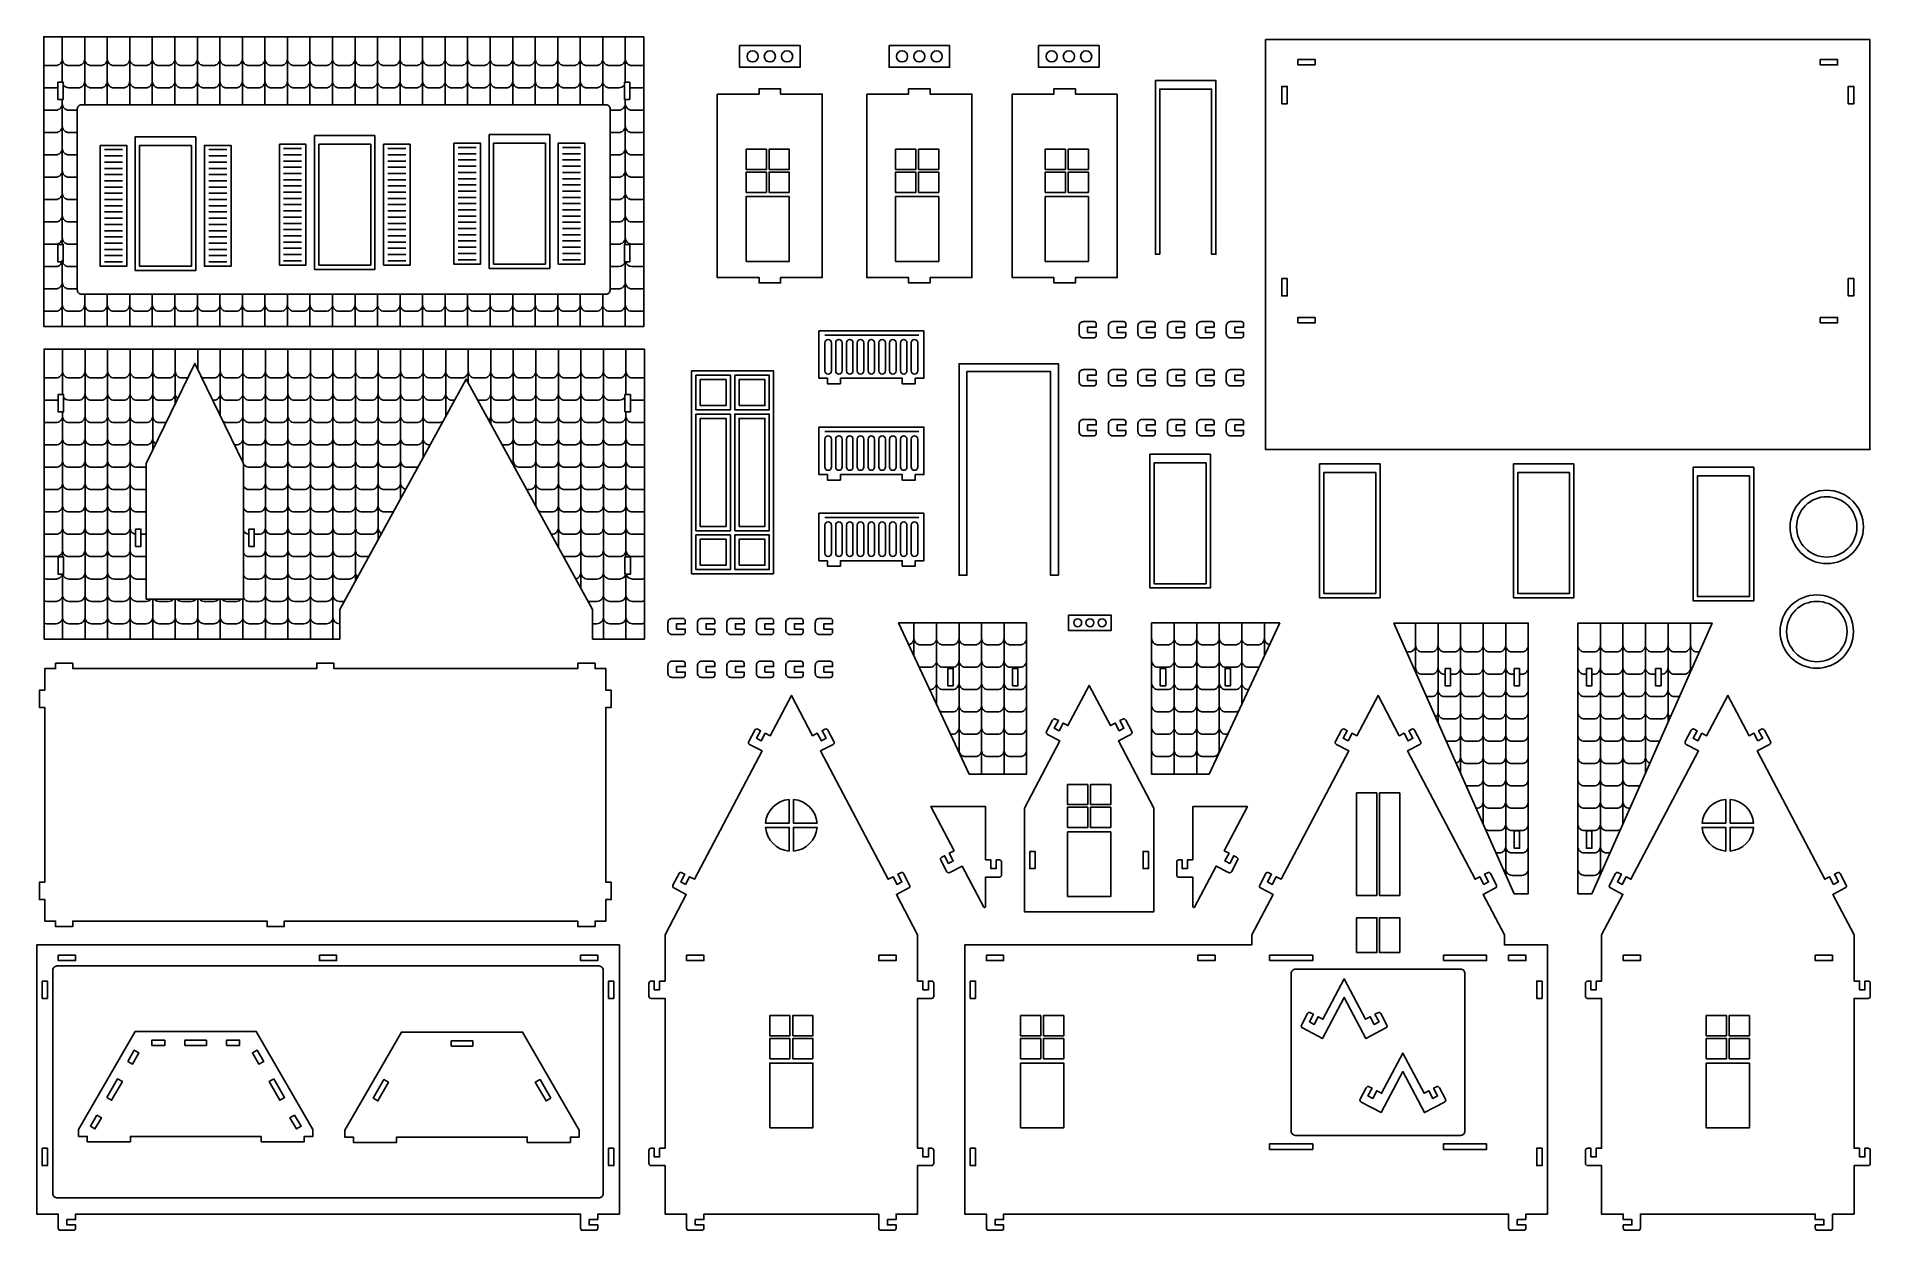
# Model space of a CAD drawing. Extents: x 2.1 to 44.6, y 1.3 to 29.
import ezdxf

# ---------------------------------------------------------------- set-up
doc = ezdxf.new("R2010")
doc.units = 0
doc.header["$MEASUREMENT"] = 0
doc.layers.add('LAYER1', color=7, linetype='CONTINUOUS')

msp = doc.modelspace()

# ---------------------------------------------------------------- linework, layer by layer
at = {"layer": 'LAYER1'}
for p, q in [((2.686, 28.981), (2.686, 27.926)), ((3.73, 28.981), (3.73, 27.401)), ((4.773, 28.981), (4.773, 27.401)), ((5.817, 28.981), (5.817, 27.401)), ((6.86, 28.981), (6.86, 27.401)), ((7.904, 28.981), (7.904, 27.401)), ((8.948, 28.981), (8.948, 27.401)), ((9.991, 28.981), (9.991, 27.401)), ((11.035, 28.981), (11.035, 27.401)), ((12.079, 28.981), (12.079, 27.401)), ((13.122, 28.981), (13.122, 27.401)), ((14.166, 28.981), (14.166, 27.401)), ((15.21, 28.981), (15.21, 27.401)), ((2.686, 27.526), (2.686, 24.166)), ((2.686, 23.806), (2.686, 22.264)), ((3.73, 23.016), (3.73, 22.264)), ((4.773, 23.016), (4.773, 22.264)), ((5.817, 23.016), (5.817, 22.264)), ((6.86, 23.016), (6.86, 22.264)), ((7.904, 23.016), (7.904, 22.264)), ((8.948, 23.016), (8.948, 22.264)), ((9.991, 23.016), (9.991, 22.264)), ((11.035, 23.016), (11.035, 22.264)), ((12.079, 23.016), (12.079, 22.264)), ((13.122, 23.016), (13.122, 22.264)), ((14.166, 23.016), (14.166, 22.264)), ((15.21, 23.016), (15.21, 22.264))]:
    msp.add_line(p, q, dxfattribs=at)
for points in [[(2.259, 22.264), (2.259, 28.981), (16.159, 28.981), (16.159, 22.264)], [(44.566, 28.912), (44.566, 19.412), (30.566, 19.412), (30.566, 28.912)], [(18.38, 28.774), (19.78, 28.774), (19.78, 28.274), (18.38, 28.274)], [(21.844, 28.774), (23.244, 28.774), (23.244, 28.274), (21.844, 28.274)], [(26.708, 28.774), (25.308, 28.774), (25.308, 28.274), (26.708, 28.274)], [(31.716, 28.327), (31.316, 28.327), (31.316, 28.452), (31.716, 28.452)], [(43.416, 28.327), (43.816, 28.327), (43.816, 28.452), (43.416, 28.452)], [(2.584, 27.926), (2.709, 27.926), (2.709, 27.526), (2.584, 27.526)], [(15.709, 27.526), (15.834, 27.526), (15.834, 27.926), (15.709, 27.926)], [(17.863, 27.649), (18.83, 27.649), (18.83, 27.774), (19.33, 27.774), (19.33, 27.649), (20.296, 27.649), (20.296, 23.399), (19.33, 23.399), (19.33, 23.274), (18.83, 23.274), (18.83, 23.399), (17.863, 23.399)], [(21.327, 27.649), (22.294, 27.649), (22.294, 27.774), (22.794, 27.774), (22.794, 27.649), (23.76, 27.649), (23.76, 23.399), (22.794, 23.399), (22.794, 23.274), (22.294, 23.274), (22.294, 23.399), (21.327, 23.399)], [(27.127, 27.649), (26.161, 27.649), (26.161, 27.774), (25.661, 27.774), (25.661, 27.649), (24.695, 27.649), (24.695, 23.399), (25.661, 23.399), (25.661, 23.274), (26.161, 23.274), (26.161, 23.399), (27.127, 23.399)], [(28.113, 23.938), (28.113, 27.765), (29.313, 27.765), (29.313, 23.938), (29.413, 23.938), (29.413, 27.965), (28.013, 27.965), (28.013, 23.938)], [(30.941, 27.427), (30.941, 27.827), (31.066, 27.827), (31.066, 27.427)], [(44.191, 27.427), (44.191, 27.827), (44.066, 27.827), (44.066, 27.427)], [(3.563, 26.463), (4.179, 26.463), (4.179, 23.663), (3.563, 23.663)], [(5.779, 26.663), (4.379, 26.663), (4.379, 23.563), (5.779, 23.563)], [(5.679, 26.463), (4.479, 26.463), (4.479, 23.663), (5.679, 23.663)], [(6.596, 26.463), (5.979, 26.463), (5.979, 23.663), (6.596, 23.663)], [(7.716, 26.489), (8.332, 26.489), (8.332, 23.689), (7.716, 23.689)], [(9.932, 26.689), (8.532, 26.689), (8.532, 23.589), (9.932, 23.589)], [(9.832, 26.489), (8.632, 26.489), (8.632, 23.689), (9.832, 23.689)], [(10.748, 26.489), (10.132, 26.489), (10.132, 23.689), (10.748, 23.689)], [(11.762, 26.513), (12.379, 26.513), (12.379, 23.713), (11.762, 23.713)], [(13.979, 26.713), (12.579, 26.713), (12.579, 23.613), (13.979, 23.613)], [(13.879, 26.513), (12.679, 26.513), (12.679, 23.713), (13.879, 23.713)], [(14.795, 26.513), (14.179, 26.513), (14.179, 23.713), (14.795, 23.713)], [(19, 26.374), (18.531, 26.374), (18.531, 25.906), (19, 25.906)], [(19.062, 25.906), (19.062, 26.374), (19.531, 26.374), (19.531, 25.906)], [(22.464, 26.374), (21.995, 26.374), (21.995, 25.906), (22.464, 25.906)], [(22.527, 25.906), (22.527, 26.374), (22.995, 26.374), (22.995, 25.906)], [(25.928, 25.906), (25.928, 26.374), (25.459, 26.374), (25.459, 25.906)], [(25.991, 26.374), (26.459, 26.374), (26.459, 25.906), (25.991, 25.906)], [(18.531, 25.374), (18.531, 25.843), (19, 25.843), (19, 25.374)], [(19.531, 25.374), (19.062, 25.374), (19.062, 25.843), (19.531, 25.843)], [(21.995, 25.374), (21.995, 25.843), (22.464, 25.843), (22.464, 25.374)], [(22.995, 25.374), (22.527, 25.374), (22.527, 25.843), (22.995, 25.843)], [(25.459, 25.374), (25.928, 25.374), (25.928, 25.843), (25.459, 25.843)], [(26.459, 25.374), (26.459, 25.843), (25.991, 25.843), (25.991, 25.374)], [(18.531, 23.774), (19.531, 23.774), (19.531, 25.274), (18.531, 25.274)], [(21.995, 23.774), (22.995, 23.774), (22.995, 25.274), (21.995, 25.274)], [(26.459, 23.774), (25.459, 23.774), (25.459, 25.274), (26.459, 25.274)], [(2.584, 24.166), (2.709, 24.166), (2.709, 23.766), (2.584, 23.766)], [(15.709, 23.766), (15.834, 23.766), (15.834, 24.166), (15.709, 24.166)], [(30.941, 23.376), (30.941, 22.976), (31.066, 22.976), (31.066, 23.376)], [(44.191, 23.376), (44.191, 22.976), (44.066, 22.976), (44.066, 23.376)], [(20.415, 21.065), (20.215, 21.065), (20.215, 22.165), (22.648, 22.165), (22.648, 21.065), (22.448, 21.065), (22.448, 20.94), (22.148, 20.94), (22.148, 21.065), (20.715, 21.065), (20.715, 20.94), (20.415, 20.94)], [(31.716, 22.476), (31.316, 22.476), (31.316, 22.351), (31.716, 22.351)], [(43.416, 22.476), (43.816, 22.476), (43.816, 22.351), (43.416, 22.351)], [(9.119, 15.707), (9.119, 15.022), (2.266, 15.022), (2.266, 21.744), (16.174, 21.744), (16.174, 15.022), (14.974, 15.022), (14.974, 15.707), (12.046, 21.046)], [(6.886, 19.089), (6.886, 15.948), (4.634, 15.948), (4.634, 19.089), (5.76, 21.411)], [(25.766, 16.503), (25.766, 21.403), (23.466, 21.403), (23.466, 16.503), (23.646, 16.503), (23.646, 21.223), (25.586, 21.223), (25.586, 16.503)], [(17.366, 21.135), (17.366, 20.335), (18.166, 20.335), (18.166, 21.135)], [(17.466, 21.035), (17.466, 20.435), (18.066, 20.435), (18.066, 21.035)], [(18.266, 20.335), (18.266, 21.135), (19.066, 21.135), (19.066, 20.335)], [(18.366, 20.435), (18.366, 21.035), (18.966, 21.035), (18.966, 20.435)], [(2.591, 20.688), (2.716, 20.688), (2.716, 20.288), (2.591, 20.288)], [(15.724, 20.288), (15.849, 20.288), (15.849, 20.688), (15.724, 20.688)], [(17.466, 17.635), (17.466, 20.135), (18.066, 20.135), (18.066, 17.635)], [(18.266, 17.535), (19.066, 17.535), (19.066, 20.235), (18.266, 20.235)], [(18.366, 17.635), (18.966, 17.635), (18.966, 20.135), (18.366, 20.135)], [(20.415, 18.834), (20.215, 18.834), (20.215, 19.934), (22.648, 19.934), (22.648, 18.834), (22.448, 18.834), (22.448, 18.709), (22.148, 18.709), (22.148, 18.834), (20.715, 18.834), (20.715, 18.709), (20.415, 18.709)], [(29.286, 19.307), (27.886, 19.307), (27.886, 16.207), (29.286, 16.207)], [(29.186, 19.107), (27.986, 19.107), (27.986, 16.307), (29.186, 16.307)], [(33.217, 19.08), (31.817, 19.08), (31.817, 15.98), (33.217, 15.98)], [(33.117, 18.88), (31.917, 18.88), (31.917, 16.08), (33.117, 16.08)], [(37.709, 19.08), (36.309, 19.08), (36.309, 15.98), (37.709, 15.98)], [(37.609, 18.88), (36.409, 18.88), (36.409, 16.08), (37.609, 16.08)], [(41.874, 19.006), (40.474, 19.006), (40.474, 15.906), (41.874, 15.906)], [(41.774, 18.806), (40.574, 18.806), (40.574, 16.006), (41.774, 16.006)], [(20.415, 16.838), (20.215, 16.838), (20.215, 17.938), (22.648, 17.938), (22.648, 16.838), (22.448, 16.838), (22.448, 16.713), (22.148, 16.713), (22.148, 16.838), (20.715, 16.838), (20.715, 16.713), (20.415, 16.713)], [(4.384, 17.572), (4.509, 17.572), (4.509, 17.172), (4.384, 17.172)], [(7.011, 17.572), (7.136, 17.572), (7.136, 17.172), (7.011, 17.172)], [(17.366, 17.435), (18.166, 17.435), (18.166, 16.635), (17.366, 16.635)], [(18.266, 16.635), (19.066, 16.635), (19.066, 17.435), (18.266, 17.435)], [(17.466, 17.335), (18.066, 17.335), (18.066, 16.735), (17.466, 16.735)], [(18.366, 16.735), (18.966, 16.735), (18.966, 17.335), (18.366, 17.335)], [(2.591, 16.925), (2.716, 16.925), (2.716, 16.525), (2.591, 16.525)], [(15.724, 16.525), (15.849, 16.525), (15.849, 16.925), (15.724, 16.925)], [(23.697, 11.896), (23.697, 11.896), (24.829, 11.896), (25.029, 11.896), (25.029, 15.398), (22.063, 15.398), (23.697, 11.896), (23.697, 11.896), (23.697, 11.896)], [(26.001, 15.577), (26.988, 15.577), (26.988, 15.225), (26.001, 15.225)], [(30.893, 15.398), (29.259, 11.896), (28.126, 11.896), (27.926, 11.896), (27.926, 15.398), (30.893, 15.398), (30.893, 15.398), (30.893, 15.398), (30.893, 15.398)], [(36.326, 9.121), (36.326, 9.121), (33.54, 15.395), (36.651, 15.395), (36.651, 9.121), (36.326, 9.121), (36.326, 9.121), (36.326, 9.121)], [(39.661, 12.578), (39.661, 12.578), (40.911, 15.395), (37.8, 15.395), (37.8, 9.121), (38.126, 9.121), (39.458, 12.121), (39.458, 12.121)], [(2.281, 13.439), (2.156, 13.439), (2.156, 13.839), (2.281, 13.839), (2.281, 14.339), (2.531, 14.339), (2.531, 14.464), (2.931, 14.464), (2.931, 14.339), (8.581, 14.339), (8.581, 14.464), (8.981, 14.464), (8.981, 14.339), (14.631, 14.339), (14.631, 14.464), (15.031, 14.464), (15.031, 14.339), (15.281, 14.339), (15.281, 13.839), (15.406, 13.839), (15.406, 13.439), (15.281, 13.439), (15.281, 9.388), (15.406, 9.388), (15.406, 8.988), (15.281, 8.988), (15.281, 8.488), (15.031, 8.488), (15.031, 8.363), (14.631, 8.363), (14.631, 8.488), (7.831, 8.488), (7.831, 8.363), (7.431, 8.363), (7.431, 8.488), (2.931, 8.488), (2.931, 8.363), (2.531, 8.363), (2.531, 8.488), (2.281, 8.488), (2.281, 8.988), (2.156, 8.988), (2.156, 9.388), (2.281, 9.388)], [(23.203, 14.343), (23.328, 14.343), (23.328, 13.943), (23.203, 13.943)], [(24.704, 14.343), (24.829, 14.343), (24.829, 13.943), (24.704, 13.943)], [(24.704, 14.343), (24.829, 14.343), (24.829, 13.943), (24.704, 13.943)], [(28.251, 14.343), (28.126, 14.343), (28.126, 13.943), (28.251, 13.943)], [(28.251, 14.343), (28.126, 14.343), (28.126, 13.943), (28.251, 13.943)], [(29.752, 14.343), (29.627, 14.343), (29.627, 13.943), (29.752, 13.943)], [(34.725, 14.34), (34.85, 14.34), (34.85, 13.94), (34.725, 13.94)], [(36.326, 14.34), (36.451, 14.34), (36.451, 13.94), (36.326, 13.94)], [(38.126, 14.34), (38, 14.34), (38, 13.94), (38.126, 13.94)], [(39.727, 14.34), (39.602, 14.34), (39.602, 13.94), (39.727, 13.94)], [(26.447, 11.656), (25.977, 11.656), (25.977, 11.187), (26.447, 11.187)], [(26.509, 11.187), (26.509, 11.656), (26.978, 11.656), (26.978, 11.187)], [(25.977, 10.656), (25.977, 11.125), (26.447, 11.125), (26.447, 10.656)], [(26.978, 10.656), (26.509, 10.656), (26.509, 11.125), (26.978, 11.125)], [(33.144, 11.457), (32.675, 11.457), (32.675, 9.084), (33.144, 9.084)], [(33.206, 9.084), (33.206, 11.457), (33.675, 11.457), (33.675, 9.084)], [(25.977, 9.055), (26.978, 9.055), (26.978, 10.556), (25.977, 10.556)], [(36.451, 10.577), (36.326, 10.577), (36.326, 10.177), (36.451, 10.177)], [(38, 10.577), (38.126, 10.577), (38.126, 10.177), (38, 10.177)], [(25.102, 10.105), (25.227, 10.105), (25.227, 9.705), (25.102, 9.705)], [(27.854, 10.105), (27.729, 10.105), (27.729, 9.705), (27.854, 9.705)], [(32.675, 7.76), (32.675, 8.568), (33.144, 8.568), (33.144, 7.76)], [(33.675, 7.76), (33.206, 7.76), (33.206, 8.568), (33.675, 8.568)], [(2.594, 7.699), (2.594, 7.574), (2.994, 7.574), (2.994, 7.699)], [(8.644, 7.699), (8.644, 7.574), (9.044, 7.574), (9.044, 7.699)], [(14.694, 7.699), (14.694, 7.574), (15.094, 7.574), (15.094, 7.699)], [(17.152, 7.699), (17.152, 7.574), (17.552, 7.574), (17.552, 7.699)], [(21.603, 7.699), (21.603, 7.574), (22.003, 7.574), (22.003, 7.699)], [(24.097, 7.699), (24.097, 7.574), (24.497, 7.574), (24.497, 7.699)], [(28.997, 7.699), (28.997, 7.574), (29.397, 7.574), (29.397, 7.699)], [(30.657, 7.574), (31.657, 7.574), (31.657, 7.699), (30.657, 7.699)], [(34.685, 7.574), (35.685, 7.574), (35.685, 7.699), (34.685, 7.699)], [(36.197, 7.699), (36.197, 7.574), (36.597, 7.574), (36.597, 7.699)], [(39.251, 7.699), (39.251, 7.574), (38.851, 7.574), (38.851, 7.699)], [(43.701, 7.699), (43.701, 7.574), (43.301, 7.574), (43.301, 7.699)], [(2.219, 7.099), (2.344, 7.099), (2.344, 6.699), (2.219, 6.699)], [(15.469, 7.099), (15.344, 7.099), (15.344, 6.699), (15.469, 6.699)], [(23.722, 7.099), (23.847, 7.099), (23.847, 6.699), (23.722, 6.699)], [(36.972, 7.099), (36.847, 7.099), (36.847, 6.699), (36.972, 6.699)], [(19.546, 6.299), (19.078, 6.299), (19.078, 5.83), (19.546, 5.83)], [(19.609, 5.83), (19.609, 6.299), (20.078, 6.299), (20.078, 5.83)], [(25.358, 6.299), (24.889, 6.299), (24.889, 5.83), (25.358, 5.83)], [(25.42, 5.83), (25.42, 6.299), (25.889, 6.299), (25.889, 5.83)], [(41.245, 5.83), (41.245, 6.299), (40.776, 6.299), (40.776, 5.83)], [(41.307, 6.299), (41.776, 6.299), (41.776, 5.83), (41.307, 5.83)], [(7.292, 3.375), (7.292, 3.5), (4.264, 3.5), (4.264, 3.375), (3.264, 3.375), (3.264, 3.5), (3.064, 3.5), (3.064, 3.662), (4.374, 5.932), (7.182, 5.932), (8.492, 3.662), (8.492, 3.5), (8.292, 3.5), (8.292, 3.375)], [(5.062, 5.732), (4.762, 5.732), (4.762, 5.607), (5.062, 5.607)], [(6.028, 5.732), (5.528, 5.732), (5.528, 5.607), (6.028, 5.607)], [(6.494, 5.732), (6.794, 5.732), (6.794, 5.607), (6.494, 5.607)], [(13.461, 3.36), (13.461, 3.485), (10.433, 3.485), (10.433, 3.36), (9.433, 3.36), (9.433, 3.485), (9.233, 3.485), (9.233, 3.647), (10.543, 5.916), (13.351, 5.916), (14.661, 3.647), (14.661, 3.485), (14.461, 3.485), (14.461, 3.36)], [(11.697, 5.716), (12.197, 5.716), (12.197, 5.591), (11.697, 5.591)], [(19.078, 5.299), (19.078, 5.767), (19.546, 5.767), (19.546, 5.299)], [(20.078, 5.299), (19.609, 5.299), (19.609, 5.767), (20.078, 5.767)], [(24.889, 5.299), (24.889, 5.767), (25.358, 5.767), (25.358, 5.299)], [(25.889, 5.299), (25.42, 5.299), (25.42, 5.767), (25.889, 5.767)], [(40.776, 5.299), (41.245, 5.299), (41.245, 5.767), (40.776, 5.767)], [(41.776, 5.299), (41.776, 5.767), (41.307, 5.767), (41.307, 5.299)], [(4.203, 5.236), (4.353, 5.496), (4.462, 5.433), (4.312, 5.174)], [(7.353, 5.236), (7.203, 5.496), (7.094, 5.433), (7.244, 5.174)], [(19.078, 3.699), (20.078, 3.699), (20.078, 5.199), (19.078, 5.199)], [(24.889, 3.699), (25.889, 3.699), (25.889, 5.199), (24.889, 5.199)], [(41.776, 3.699), (40.776, 3.699), (40.776, 5.199), (41.776, 5.199)], [(3.72, 4.399), (3.97, 4.832), (4.079, 4.77), (3.829, 4.337)], [(7.586, 4.832), (7.836, 4.399), (7.727, 4.337), (7.477, 4.77)], [(9.889, 4.384), (10.139, 4.817), (10.248, 4.754), (9.998, 4.321)], [(14.005, 4.384), (13.755, 4.817), (13.646, 4.754), (13.896, 4.321)], [(3.487, 3.995), (3.337, 3.736), (3.445, 3.673), (3.595, 3.933)], [(8.069, 3.995), (8.219, 3.736), (8.111, 3.673), (7.961, 3.933)], [(2.219, 3.224), (2.344, 3.224), (2.344, 2.824), (2.219, 2.824)], [(15.469, 3.224), (15.344, 3.224), (15.344, 2.824), (15.469, 2.824)], [(23.722, 3.224), (23.847, 3.224), (23.847, 2.824), (23.722, 2.824)], [(30.657, 3.199), (31.657, 3.199), (31.657, 3.324), (30.657, 3.324)], [(34.685, 3.199), (35.685, 3.199), (35.685, 3.324), (34.685, 3.324)], [(36.972, 3.224), (36.847, 3.224), (36.847, 2.824), (36.972, 2.824)]]:
    msp.add_lwpolyline(points, close=True, dxfattribs=at)
for points in [[(3.208, 27.401), (3.208, 28.981)], [(4.251, 27.401), (4.251, 28.981)], [(5.295, 27.401), (5.295, 28.981)], [(6.339, 27.401), (6.339, 28.981)], [(7.382, 27.401), (7.382, 28.981)], [(8.426, 27.401), (8.426, 28.981)], [(9.47, 27.401), (9.47, 28.981)], [(10.513, 27.401), (10.513, 28.981)], [(11.557, 27.401), (11.557, 28.981)], [(12.601, 27.401), (12.601, 28.981)], [(13.644, 27.401), (13.644, 28.981)], [(14.688, 27.401), (14.688, 28.981)], [(15.731, 27.926), (15.731, 28.981)], [(2.686, 27.946), (2.686, 27.946)], [(3.73, 27.429), (3.73, 27.429)], [(4.773, 27.429), (4.773, 27.429)], [(5.817, 27.429), (5.817, 27.429)], [(6.86, 27.429), (6.86, 27.429)], [(7.904, 27.429), (7.904, 27.429)], [(8.948, 27.429), (8.948, 27.429)], [(9.991, 27.429), (9.991, 27.429)], [(11.035, 27.429), (11.035, 27.429)], [(12.079, 27.429), (12.079, 27.429)], [(13.122, 27.429), (13.122, 27.429)], [(14.166, 27.429), (14.166, 27.429)], [(15.21, 27.429), (15.21, 27.429)], [(15.731, 24.166), (15.731, 27.526)], [(4.079, 26.363), (3.663, 26.363)], [(6.496, 26.363), (6.079, 26.363)], [(8.232, 26.389), (7.816, 26.389)], [(10.648, 26.389), (10.232, 26.389)], [(12.279, 26.413), (11.862, 26.413)], [(14.695, 26.413), (14.279, 26.413)], [(4.079, 26.219), (3.663, 26.219)], [(4.079, 26.074), (3.663, 26.074)], [(4.079, 25.93), (3.663, 25.93)], [(6.496, 26.219), (6.079, 26.219)], [(6.496, 26.074), (6.079, 26.074)], [(6.496, 25.93), (6.079, 25.93)], [(8.232, 26.245), (7.816, 26.245)], [(8.232, 26.1), (7.816, 26.1)], [(8.232, 25.956), (7.816, 25.956)], [(10.648, 26.245), (10.232, 26.245)], [(10.648, 26.1), (10.232, 26.1)], [(10.648, 25.956), (10.232, 25.956)], [(12.279, 26.269), (11.862, 26.269)], [(12.279, 26.124), (11.862, 26.124)], [(12.279, 25.98), (11.862, 25.98)], [(14.695, 26.269), (14.279, 26.269)], [(14.695, 26.124), (14.279, 26.124)], [(14.695, 25.98), (14.279, 25.98)], [(4.079, 25.786), (3.663, 25.786)], [(4.079, 25.641), (3.663, 25.641)], [(4.079, 25.497), (3.663, 25.497)], [(6.496, 25.786), (6.079, 25.786)], [(6.496, 25.641), (6.079, 25.641)], [(6.496, 25.497), (6.079, 25.497)], [(8.232, 25.811), (7.816, 25.811)], [(8.232, 25.667), (7.816, 25.667)], [(8.232, 25.523), (7.816, 25.523)], [(10.648, 25.811), (10.232, 25.811)], [(10.648, 25.667), (10.232, 25.667)], [(10.648, 25.523), (10.232, 25.523)], [(12.279, 25.835), (11.862, 25.835)], [(12.279, 25.691), (11.862, 25.691)], [(12.279, 25.547), (11.862, 25.547)], [(14.695, 25.835), (14.279, 25.835)], [(14.695, 25.691), (14.279, 25.691)], [(14.695, 25.547), (14.279, 25.547)], [(4.079, 25.352), (3.663, 25.352)], [(4.079, 25.208), (3.663, 25.208)], [(6.496, 25.352), (6.079, 25.352)], [(6.496, 25.208), (6.079, 25.208)], [(8.232, 25.378), (7.816, 25.378)], [(8.232, 25.234), (7.816, 25.234)], [(8.232, 25.089), (7.816, 25.089)], [(10.648, 25.378), (10.232, 25.378)], [(10.648, 25.234), (10.232, 25.234)], [(10.648, 25.089), (10.232, 25.089)], [(12.279, 25.402), (11.862, 25.402)], [(12.279, 25.258), (11.862, 25.258)], [(12.279, 25.113), (11.862, 25.113)], [(14.695, 25.402), (14.279, 25.402)], [(14.695, 25.258), (14.279, 25.258)], [(14.695, 25.113), (14.279, 25.113)], [(4.079, 25.063), (3.663, 25.063)], [(4.079, 24.919), (3.663, 24.919)], [(4.079, 24.774), (3.663, 24.774)], [(6.496, 25.063), (6.079, 25.063)], [(6.496, 24.919), (6.079, 24.919)], [(6.496, 24.774), (6.079, 24.774)], [(8.232, 24.945), (7.816, 24.945)], [(8.232, 24.8), (7.816, 24.8)], [(8.232, 24.656), (7.816, 24.656)], [(10.648, 24.945), (10.232, 24.945)], [(10.648, 24.8), (10.232, 24.8)], [(10.648, 24.656), (10.232, 24.656)], [(12.279, 24.969), (11.862, 24.969)], [(12.279, 24.824), (11.862, 24.824)], [(12.279, 24.68), (11.862, 24.68)], [(14.695, 24.969), (14.279, 24.969)], [(14.695, 24.824), (14.279, 24.824)], [(14.695, 24.68), (14.279, 24.68)], [(2.686, 24.324), (2.686, 24.324)], [(4.079, 24.63), (3.663, 24.63)], [(4.079, 24.486), (3.663, 24.486)], [(4.079, 24.341), (3.663, 24.341)], [(6.496, 24.63), (6.079, 24.63)], [(6.496, 24.486), (6.079, 24.486)], [(6.496, 24.341), (6.079, 24.341)], [(8.232, 24.511), (7.816, 24.511)], [(8.232, 24.367), (7.816, 24.367)], [(8.232, 24.223), (7.816, 24.223)], [(10.648, 24.511), (10.232, 24.511)], [(10.648, 24.367), (10.232, 24.367)], [(10.648, 24.223), (10.232, 24.223)], [(12.279, 24.535), (11.862, 24.535)], [(12.279, 24.391), (11.862, 24.391)], [(12.279, 24.247), (11.862, 24.247)], [(14.695, 24.535), (14.279, 24.535)], [(14.695, 24.391), (14.279, 24.391)], [(14.695, 24.247), (14.279, 24.247)], [(4.079, 24.197), (3.663, 24.197)], [(4.079, 24.052), (3.663, 24.052)], [(4.079, 23.908), (3.663, 23.908)], [(6.496, 24.197), (6.079, 24.197)], [(6.496, 24.052), (6.079, 24.052)], [(6.496, 23.908), (6.079, 23.908)], [(8.232, 24.078), (7.816, 24.078)], [(8.232, 23.934), (7.816, 23.934)], [(10.648, 24.078), (10.232, 24.078)], [(10.648, 23.934), (10.232, 23.934)], [(12.279, 24.102), (11.862, 24.102)], [(12.279, 23.958), (11.862, 23.958)], [(12.279, 23.813), (11.862, 23.813)], [(14.695, 24.102), (14.279, 24.102)], [(14.695, 23.958), (14.279, 23.958)], [(14.695, 23.813), (14.279, 23.813)], [(4.079, 23.763), (3.663, 23.763)], [(6.496, 23.763), (6.079, 23.763)], [(8.232, 23.789), (7.816, 23.789)], [(10.648, 23.789), (10.232, 23.789)], [(15.731, 22.264), (15.731, 23.766)], [(3.208, 22.264), (3.208, 23.016)], [(4.251, 22.264), (4.251, 23.016)], [(5.295, 22.264), (5.295, 23.016)], [(6.339, 22.264), (6.339, 23.016)], [(7.382, 22.264), (7.382, 23.016)], [(8.426, 22.264), (8.426, 23.016)], [(9.47, 22.264), (9.47, 23.016)], [(10.513, 22.264), (10.513, 23.016)], [(11.557, 22.264), (11.557, 23.016)], [(12.601, 22.264), (12.601, 23.016)], [(13.644, 22.264), (13.644, 23.016)], [(14.688, 22.264), (14.688, 23.016)], [(2.686, 22.771), (2.686, 22.771)], [(3.73, 22.771), (3.73, 22.771)], [(4.773, 22.771), (4.773, 22.771)], [(5.817, 22.771), (5.817, 22.771)], [(6.86, 22.771), (6.86, 22.771)], [(7.904, 22.771), (7.904, 22.771)], [(8.948, 22.771), (8.948, 22.771)], [(9.991, 22.771), (9.991, 22.771)], [(11.035, 22.771), (11.035, 22.771)], [(12.079, 22.771), (12.079, 22.771)], [(13.122, 22.771), (13.122, 22.771)], [(14.166, 22.771), (14.166, 22.771)], [(15.21, 22.771), (15.21, 22.771)], [(5.826, 21.744), (5.826, 21.275)], [(5.826, 21.744), (5.826, 21.275)], [(20.352, 22.065), (22.53, 22.065)], [(12.092, 21.226), (12.092, 20.964)], [(12.092, 21.226), (12.092, 20.964)], [(19.166, 16.535), (17.266, 16.535), (17.266, 21.235), (19.166, 21.235), (19.166, 16.535)], [(17.266, 21.235), (17.266, 21.235)], [(2.693, 20.708), (2.693, 20.688)], [(2.693, 20.708), (2.693, 20.688)], [(5.304, 20.47), (5.304, 20.708)], [(5.304, 20.47), (5.304, 20.708)], [(5.304, 20.47), (5.304, 20.708)], [(6.348, 20.198), (6.348, 20.708)], [(6.348, 20.198), (6.348, 20.708)], [(15.747, 20.688), (15.747, 20.708)], [(15.747, 20.688), (15.747, 20.708)], [(11.57, 20.177), (11.57, 20.19)], [(11.57, 20.177), (11.57, 20.19)], [(12.614, 20.011), (12.614, 20.19)], [(12.614, 20.011), (12.614, 20.19)], [(18.166, 17.535), (17.366, 17.535), (17.366, 20.235), (18.166, 20.235)], [(18.166, 17.535), (18.166, 20.235)], [(4.782, 19.672), (4.782, 19.393)], [(11.048, 19.672), (11.048, 19.224)], [(11.048, 19.672), (11.048, 19.224)], [(20.352, 19.834), (22.53, 19.834)], [(6.87, 19.154), (6.87, 19.121)], [(6.87, 19.154), (6.87, 19.121)], [(10.525, 19.036), (10.525, 19.154)], [(10.525, 19.036), (10.525, 19.154)], [(10.525, 18.272), (10.525, 19.154)], [(13.136, 19.154), (13.136, 19.059)], [(13.136, 19.154), (13.136, 19.059)], [(10.525, 18.272), (10.525, 18.561)], [(13.658, 18.106), (13.658, 18.119)], [(13.658, 18.106), (13.658, 18.119)], [(10.003, 17.601), (10.003, 17.319)], [(10.003, 17.601), (10.003, 17.319)], [(14.18, 17.601), (14.18, 17.154)], [(14.18, 17.601), (14.18, 17.154)], [(20.352, 17.838), (22.53, 17.838)], [(2.693, 17.083), (2.693, 16.925)], [(2.693, 17.083), (2.693, 16.925)], [(15.747, 16.925), (15.747, 17.083)], [(15.747, 16.925), (15.747, 17.083)], [(9.481, 16.367), (9.481, 16.565)], [(9.481, 16.367), (9.481, 16.565)], [(14.703, 16.201), (14.703, 16.565)], [(14.703, 16.201), (14.703, 16.565)], [(2.693, 15.53), (2.693, 15.022)], [(2.693, 15.53), (2.693, 15.022)], [(3.215, 15.022), (3.215, 15.53)], [(3.215, 15.022), (3.215, 15.53)], [(3.737, 15.53), (3.737, 15.022)], [(3.737, 15.53), (3.737, 15.022)], [(4.259, 15.022), (4.259, 15.53)], [(4.259, 15.022), (4.259, 15.53)], [(4.782, 15.53), (4.782, 15.022)], [(4.782, 15.53), (4.782, 15.022)], [(5.304, 15.022), (5.304, 15.53)], [(5.304, 15.022), (5.304, 15.53)], [(5.826, 15.022), (5.826, 15.53)], [(6.348, 15.022), (6.348, 15.53)], [(6.348, 15.022), (6.348, 15.53)], [(6.348, 15.022), (6.348, 15.53)], [(6.348, 15.022), (6.348, 15.53)], [(6.87, 15.53), (6.87, 15.022)], [(6.87, 15.53), (6.87, 15.022)], [(7.392, 15.022), (7.392, 15.53)], [(7.392, 15.022), (7.392, 15.53)], [(7.915, 15.53), (7.915, 15.022)], [(7.915, 15.53), (7.915, 15.022)], [(8.437, 15.022), (8.437, 15.53)], [(8.437, 15.022), (8.437, 15.53)], [(8.959, 15.53), (8.959, 15.022)], [(8.959, 15.53), (8.959, 15.022)], [(15.225, 15.53), (15.225, 15.022)], [(15.225, 15.53), (15.225, 15.022)], [(15.747, 15.022), (15.747, 15.53)], [(15.747, 15.022), (15.747, 15.53)], [(22.419, 14.636), (22.419, 15.04)], [(30.537, 14.636), (30.537, 15.04)], [(34.04, 14.269), (34.04, 14.36)], [(34.04, 14.269), (34.04, 14.36)], [(40.411, 14.269), (40.411, 14.36)], [(40.411, 14.269), (40.411, 14.36)], [(22.941, 14.004), (22.941, 13.517)], [(22.941, 14.004), (22.941, 13.517)], [(30.015, 14.004), (30.015, 13.517)], [(30.015, 14.004), (30.015, 13.517)], [(34.562, 13.324), (34.562, 13.093)], [(34.562, 13.324), (34.562, 13.093)], [(39.889, 13.324), (39.889, 13.093)], [(39.889, 13.324), (39.889, 13.093)], [(23.463, 12.397), (23.463, 12.451)], [(23.463, 12.397), (23.463, 12.451)], [(29.493, 12.397), (29.493, 12.451)], [(29.493, 12.397), (29.493, 12.451)], [(35.084, 11.917), (35.084, 12.288)], [(35.084, 11.917), (35.084, 12.288)], [(39.367, 11.917), (39.367, 12.288)], [(39.367, 11.917), (39.367, 12.288)], [(35.606, 11.253), (35.606, 10.741)], [(35.606, 11.253), (35.606, 10.741)], [(38.845, 11.253), (38.845, 10.741)], [(38.845, 11.253), (38.845, 10.741)], [(36.129, 9.565), (36.129, 9.699)], [(36.129, 9.565), (36.129, 9.699)], [(38.323, 9.565), (38.323, 9.699)], [(38.323, 9.565), (38.323, 9.699)], [(36.651, 9.181), (36.651, 9.121)], [(37.8, 9.181), (37.8, 9.121)], [(36.097, 7.969), (36.097, 7.969)]]:
    msp.add_lwpolyline(points, dxfattribs=at)
for points in [[(2.686, 28.464, -0.414214), (2.536, 28.314), (2.314, 28.314, -0.094829), (2.259, 28.324)], [(2.686, 28.464, 0.414214), (2.836, 28.314), (3.058, 28.314, 0.414214), (3.208, 28.464)], [(3.73, 28.464, -0.414214), (3.58, 28.314), (3.358, 28.314, -0.414214), (3.208, 28.464)], [(3.73, 28.464, 0.414214), (3.88, 28.314), (4.101, 28.314, 0.414214), (4.251, 28.464)], [(4.773, 28.464, -0.414214), (4.623, 28.314), (4.401, 28.314, -0.414214), (4.251, 28.464)], [(4.773, 28.464, 0.414214), (4.923, 28.314), (5.145, 28.314, 0.414214), (5.295, 28.464)], [(5.817, 28.464, -0.414214), (5.667, 28.314), (5.445, 28.314, -0.414214), (5.295, 28.464)], [(5.817, 28.464, 0.414214), (5.967, 28.314), (6.189, 28.314, 0.414214), (6.339, 28.464)], [(6.86, 28.464, -0.414214), (6.71, 28.314), (6.489, 28.314, -0.414214), (6.339, 28.464)], [(6.86, 28.464, 0.414214), (7.01, 28.314), (7.232, 28.314, 0.414214), (7.382, 28.464)], [(7.904, 28.464, -0.414214), (7.754, 28.314), (7.532, 28.314, -0.414214), (7.382, 28.464)], [(7.904, 28.464, 0.414214), (8.054, 28.314), (8.276, 28.314, 0.414214), (8.426, 28.464)], [(8.948, 28.464, -0.414214), (8.798, 28.314), (8.576, 28.314, -0.414214), (8.426, 28.464)], [(8.948, 28.464, 0.414214), (9.098, 28.314), (9.32, 28.314, 0.414214), (9.47, 28.464)], [(9.991, 28.464, -0.414214), (9.841, 28.314), (9.62, 28.314, -0.414214), (9.47, 28.464)], [(9.991, 28.464, 0.414214), (10.141, 28.314), (10.363, 28.314, 0.414214), (10.513, 28.464)], [(11.035, 28.464, -0.414214), (10.885, 28.314), (10.663, 28.314, -0.414214), (10.513, 28.464)], [(11.035, 28.464, 0.414214), (11.185, 28.314), (11.407, 28.314, 0.414214), (11.557, 28.464)], [(12.079, 28.464, -0.414214), (11.929, 28.314), (11.707, 28.314, -0.414214), (11.557, 28.464)], [(12.079, 28.464, 0.414214), (12.229, 28.314), (12.451, 28.314, 0.414214), (12.601, 28.464)], [(13.122, 28.464, -0.414214), (12.972, 28.314), (12.751, 28.314, -0.414214), (12.601, 28.464)], [(13.122, 28.464, 0.414214), (13.272, 28.314), (13.494, 28.314, 0.414214), (13.644, 28.464)], [(14.166, 28.464, -0.414214), (14.016, 28.314), (13.794, 28.314, -0.414214), (13.644, 28.464)], [(14.166, 28.464, 0.414214), (14.316, 28.314), (14.538, 28.314, 0.414214), (14.688, 28.464)], [(15.21, 28.464, -0.414214), (15.06, 28.314), (14.838, 28.314, -0.414214), (14.688, 28.464)], [(15.21, 28.464, 0.414214), (15.36, 28.314), (15.581, 28.314, 0.414214), (15.731, 28.464)], [(16.159, 28.324, -0.094829), (16.103, 28.314), (15.881, 28.314, -0.414214), (15.731, 28.464)], [(2.584, 27.804, -0.081244), (2.536, 27.796), (2.314, 27.796, -0.094829), (2.259, 27.807)], [(2.686, 27.946, -0.033199), (2.685, 27.926)], [(2.686, 27.946, 0.033199), (2.687, 27.926)], [(2.709, 27.867, 0.258622), (2.836, 27.796), (3.058, 27.796, 0.414214), (3.208, 27.946)], [(3.73, 27.946, -0.414214), (3.58, 27.796), (3.358, 27.796, -0.414214), (3.208, 27.946)], [(3.73, 27.946, 0.414214), (3.88, 27.796), (4.101, 27.796, 0.414214), (4.251, 27.946)], [(4.773, 27.946, -0.414214), (4.623, 27.796), (4.401, 27.796, -0.414214), (4.251, 27.946)], [(4.773, 27.946, 0.414214), (4.923, 27.796), (5.145, 27.796, 0.414214), (5.295, 27.946)], [(5.817, 27.946, -0.414214), (5.667, 27.796), (5.445, 27.796, -0.414214), (5.295, 27.946)], [(5.817, 27.946, 0.414214), (5.967, 27.796), (6.189, 27.796, 0.414214), (6.339, 27.946)], [(6.86, 27.946, -0.414214), (6.71, 27.796), (6.489, 27.796, -0.414214), (6.339, 27.946)], [(6.86, 27.946, 0.414214), (7.01, 27.796), (7.232, 27.796, 0.414214), (7.382, 27.946)], [(7.904, 27.946, -0.414214), (7.754, 27.796), (7.532, 27.796, -0.414214), (7.382, 27.946)], [(7.904, 27.946, 0.414214), (8.054, 27.796), (8.276, 27.796, 0.414214), (8.426, 27.946)], [(8.948, 27.946, -0.414214), (8.798, 27.796), (8.576, 27.796, -0.414214), (8.426, 27.946)], [(8.948, 27.946, 0.414214), (9.098, 27.796), (9.32, 27.796, 0.414214), (9.47, 27.946)], [(9.991, 27.946, -0.414214), (9.841, 27.796), (9.62, 27.796, -0.414214), (9.47, 27.946)], [(9.991, 27.946, 0.414214), (10.141, 27.796), (10.363, 27.796, 0.414214), (10.513, 27.946)], [(11.035, 27.946, -0.414214), (10.885, 27.796), (10.663, 27.796, -0.414214), (10.513, 27.946)], [(11.035, 27.946, 0.414214), (11.185, 27.796), (11.407, 27.796, 0.414214), (11.557, 27.946)], [(12.079, 27.946, -0.414214), (11.929, 27.796), (11.707, 27.796, -0.414214), (11.557, 27.946)], [(12.079, 27.946, 0.414214), (12.229, 27.796), (12.451, 27.796, 0.414214), (12.601, 27.946)], [(13.122, 27.946, -0.414214), (12.972, 27.796), (12.751, 27.796, -0.414214), (12.601, 27.946)], [(13.122, 27.946, 0.414214), (13.272, 27.796), (13.494, 27.796, 0.414214), (13.644, 27.946)], [(14.166, 27.946, -0.414214), (14.016, 27.796), (13.794, 27.796, -0.414214), (13.644, 27.946)], [(14.166, 27.946, 0.414214), (14.316, 27.796), (14.538, 27.796, 0.414214), (14.688, 27.946)], [(15.21, 27.946, -0.414214), (15.06, 27.796), (14.838, 27.796, -0.414214), (14.688, 27.946)], [(15.21, 27.946, 0.414214), (15.36, 27.796), (15.581, 27.796, 0.258622), (15.709, 27.867)], [(15.73, 27.926, 0.033199), (15.731, 27.946)], [(15.733, 27.926, -0.033199), (15.731, 27.946)], [(16.159, 27.807, -0.094829), (16.103, 27.796), (15.881, 27.796, -0.081244), (15.834, 27.804)], [(2.686, 27.429, -0.414214), (2.536, 27.279), (2.314, 27.279, -0.094829), (2.259, 27.289)], [(2.686, 27.429, 0.414214), (2.836, 27.279), (3.034, 27.279)], [(3.205, 27.401, 0.045878), (3.208, 27.429)], [(3.21, 27.401, -0.045878), (3.208, 27.429)], [(3.73, 27.429, -0.045878), (3.727, 27.401)], [(3.73, 27.429, 0.045878), (3.732, 27.401)], [(4.249, 27.401, 0.045878), (4.251, 27.429)], [(4.254, 27.401, -0.045878), (4.251, 27.429)], [(4.773, 27.429, -0.045878), (4.771, 27.401)], [(4.773, 27.429, 0.045878), (4.776, 27.401)], [(5.292, 27.401, 0.045878), (5.295, 27.429)], [(5.298, 27.401, -0.045878), (5.295, 27.429)], [(5.817, 27.429, -0.045878), (5.814, 27.401)], [(5.817, 27.429, 0.045878), (5.819, 27.401)], [(6.336, 27.401, 0.045878), (6.339, 27.429)], [(6.341, 27.401, -0.045878), (6.339, 27.429)], [(6.86, 27.429, -0.045878), (6.858, 27.401)], [(6.86, 27.429, 0.045878), (6.863, 27.401)], [(7.38, 27.401, 0.045878), (7.382, 27.429)], [(7.385, 27.401, -0.045878), (7.382, 27.429)], [(7.904, 27.429, -0.045878), (7.902, 27.401)], [(7.904, 27.429, 0.045878), (7.907, 27.401)], [(8.423, 27.401, 0.045878), (8.426, 27.429)], [(8.428, 27.401, -0.045878), (8.426, 27.429)], [(8.948, 27.429, -0.045878), (8.945, 27.401)], [(8.948, 27.429, 0.045878), (8.95, 27.401)], [(9.467, 27.401, 0.045878), (9.47, 27.429)], [(9.472, 27.401, -0.045878), (9.47, 27.429)], [(9.991, 27.429, -0.045878), (9.989, 27.401)], [(9.991, 27.429, 0.045878), (9.994, 27.401)], [(10.511, 27.401, 0.045878), (10.513, 27.429)], [(10.516, 27.401, -0.045878), (10.513, 27.429)], [(11.035, 27.429, -0.045878), (11.033, 27.401)], [(11.035, 27.429, 0.045878), (11.038, 27.401)], [(11.554, 27.401, 0.045878), (11.557, 27.429)], [(11.559, 27.401, -0.045878), (11.557, 27.429)], [(12.079, 27.429, -0.045878), (12.076, 27.401)], [(12.079, 27.429, 0.045878), (12.081, 27.401)], [(12.598, 27.401, 0.045878), (12.601, 27.429)], [(12.603, 27.401, -0.045878), (12.601, 27.429)], [(13.122, 27.429, -0.045878), (13.12, 27.401)], [(13.122, 27.429, 0.045878), (13.125, 27.401)], [(13.642, 27.401, 0.045878), (13.644, 27.429)], [(13.647, 27.401, -0.045878), (13.644, 27.429)], [(14.166, 27.429, -0.045878), (14.163, 27.401)], [(14.166, 27.429, 0.045878), (14.169, 27.401)], [(14.685, 27.401, 0.045878), (14.688, 27.429)], [(14.69, 27.401, -0.045878), (14.688, 27.429)], [(15.21, 27.429, -0.045878), (15.207, 27.401)], [(15.21, 27.429, 0.045878), (15.212, 27.401)], [(15.384, 27.279), (15.581, 27.279, 0.414214), (15.731, 27.429)], [(16.159, 27.289, -0.094829), (16.103, 27.279), (15.881, 27.279, -0.414214), (15.731, 27.429)], [(2.686, 26.911, -0.414214), (2.536, 26.761), (2.314, 26.761, -0.094829), (2.259, 26.772)], [(2.686, 26.911, 0.414214), (2.836, 26.761), (3.034, 26.761)], [(15.384, 26.761), (15.581, 26.761, 0.414214), (15.731, 26.911)], [(16.159, 26.772, -0.094829), (16.103, 26.761), (15.881, 26.761, -0.414214), (15.731, 26.911)], [(2.686, 26.394, -0.414214), (2.536, 26.244), (2.314, 26.244, -0.094829), (2.259, 26.254)], [(2.686, 26.394, 0.414214), (2.836, 26.244), (3.034, 26.244)], [(15.384, 26.244), (15.581, 26.244, 0.414214), (15.731, 26.394)], [(16.159, 26.254, -0.094829), (16.103, 26.244), (15.881, 26.244, -0.414214), (15.731, 26.394)], [(2.686, 25.876, -0.414214), (2.536, 25.726), (2.314, 25.726, -0.094829), (2.259, 25.737)], [(2.686, 25.876, 0.414214), (2.836, 25.726), (3.034, 25.726)], [(15.384, 25.726), (15.581, 25.726, 0.414214), (15.731, 25.876)], [(16.159, 25.737, -0.094829), (16.103, 25.726), (15.881, 25.726, -0.414214), (15.731, 25.876)], [(2.686, 25.359, -0.414214), (2.536, 25.209), (2.314, 25.209, -0.094829), (2.259, 25.219)], [(2.686, 25.359, 0.414214), (2.836, 25.209), (3.034, 25.209)], [(15.384, 25.209), (15.581, 25.209, 0.414214), (15.731, 25.359)], [(16.159, 25.219, -0.094829), (16.103, 25.209), (15.881, 25.209, -0.414214), (15.731, 25.359)], [(2.686, 24.841, -0.414214), (2.536, 24.691), (2.314, 24.691, -0.094829), (2.259, 24.702)], [(2.686, 24.841, 0.414214), (2.836, 24.691), (3.034, 24.691)], [(15.384, 24.691), (15.581, 24.691, 0.414214), (15.731, 24.841)], [(16.159, 24.702, -0.094829), (16.103, 24.691), (15.881, 24.691, -0.414214), (15.731, 24.841)], [(2.686, 24.324, -0.414214), (2.536, 24.174), (2.314, 24.174, -0.094829), (2.259, 24.184)], [(2.686, 24.324, 0.414214), (2.836, 24.174), (3.034, 24.174)], [(15.384, 24.174), (15.581, 24.174, 0.414214), (15.731, 24.324)], [(16.159, 24.184, -0.094829), (16.103, 24.174), (15.881, 24.174, -0.414214), (15.731, 24.324)], [(2.686, 23.806, -0.414214), (2.536, 23.656), (2.314, 23.656, -0.094829), (2.259, 23.667)], [(2.686, 23.806, 0.414214), (2.836, 23.656), (3.034, 23.656)], [(15.384, 23.656), (15.581, 23.656, 0.336889), (15.726, 23.766)], [(16.159, 23.667, -0.094829), (16.103, 23.656), (15.881, 23.656, -0.336889), (15.737, 23.766)], [(2.686, 23.289, -0.414214), (2.536, 23.139), (2.314, 23.139, -0.094829), (2.259, 23.149)], [(2.686, 23.289, 0.414214), (2.836, 23.139), (3.034, 23.139)], [(15.384, 23.139), (15.581, 23.139, 0.414214), (15.731, 23.289)], [(16.159, 23.149, -0.094829), (16.103, 23.139), (15.881, 23.139, -0.414214), (15.731, 23.289)], [(2.686, 22.771, -0.414214), (2.536, 22.621), (2.314, 22.621, -0.094829), (2.259, 22.632)], [(2.686, 22.771, 0.414214), (2.836, 22.621), (3.058, 22.621, 0.414214), (3.208, 22.771)], [(3.73, 22.771, -0.414214), (3.58, 22.621), (3.358, 22.621, -0.414214), (3.208, 22.771)], [(3.73, 22.771, 0.414214), (3.88, 22.621), (4.101, 22.621, 0.414214), (4.251, 22.771)], [(4.773, 22.771, -0.414214), (4.623, 22.621), (4.401, 22.621, -0.414214), (4.251, 22.771)], [(4.773, 22.771, 0.414214), (4.923, 22.621), (5.145, 22.621, 0.414214), (5.295, 22.771)], [(5.817, 22.771, -0.414214), (5.667, 22.621), (5.445, 22.621, -0.414214), (5.295, 22.771)], [(5.817, 22.771, 0.414214), (5.967, 22.621), (6.189, 22.621, 0.414214), (6.339, 22.771)], [(6.86, 22.771, -0.414214), (6.71, 22.621), (6.489, 22.621, -0.414214), (6.339, 22.771)], [(6.86, 22.771, 0.414214), (7.01, 22.621), (7.232, 22.621, 0.414214), (7.382, 22.771)], [(7.904, 22.771, -0.414214), (7.754, 22.621), (7.532, 22.621, -0.414214), (7.382, 22.771)], [(7.904, 22.771, 0.414214), (8.054, 22.621), (8.276, 22.621, 0.414214), (8.426, 22.771)], [(8.948, 22.771, -0.414214), (8.798, 22.621), (8.576, 22.621, -0.414214), (8.426, 22.771)], [(8.948, 22.771, 0.414214), (9.098, 22.621), (9.32, 22.621, 0.414214), (9.47, 22.771)], [(9.991, 22.771, -0.414214), (9.841, 22.621), (9.62, 22.621, -0.414214), (9.47, 22.771)], [(9.991, 22.771, 0.414214), (10.141, 22.621), (10.363, 22.621, 0.414214), (10.513, 22.771)], [(11.035, 22.771, -0.414214), (10.885, 22.621), (10.663, 22.621, -0.414214), (10.513, 22.771)], [(11.035, 22.771, 0.414214), (11.185, 22.621), (11.407, 22.621, 0.414214), (11.557, 22.771)], [(12.079, 22.771, -0.414214), (11.929, 22.621), (11.707, 22.621, -0.414214), (11.557, 22.771)], [(12.079, 22.771, 0.414214), (12.229, 22.621), (12.451, 22.621, 0.414214), (12.601, 22.771)], [(13.122, 22.771, -0.414214), (12.972, 22.621), (12.751, 22.621, -0.414214), (12.601, 22.771)], [(13.122, 22.771, 0.414214), (13.272, 22.621), (13.494, 22.621, 0.414214), (13.644, 22.771)], [(14.166, 22.771, -0.414214), (14.016, 22.621), (13.794, 22.621, -0.414214), (13.644, 22.771)], [(14.166, 22.771, 0.414214), (14.316, 22.621), (14.538, 22.621, 0.414214), (14.688, 22.771)], [(15.21, 22.771, -0.414214), (15.06, 22.621), (14.838, 22.621, -0.414214), (14.688, 22.771)], [(15.21, 22.771, 0.414214), (15.36, 22.621), (15.581, 22.621, 0.414214), (15.731, 22.771)], [(16.159, 22.632, -0.094829), (16.103, 22.621), (15.881, 22.621, -0.414214), (15.731, 22.771)], [(2.693, 21.744), (2.693, 21.226, -0.414214), (2.543, 21.076), (2.321, 21.076, -0.094829), (2.266, 21.086, -0.094829)], [(2.693, 21.744), (2.693, 21.226, 0.414214), (2.843, 21.076), (3.065, 21.076, 0.414214), (3.215, 21.226), (3.215, 21.744)], [(3.737, 21.744), (3.737, 21.226, -0.414214), (3.587, 21.076), (3.365, 21.076, -0.414214), (3.215, 21.226), (3.215, 21.744)], [(3.737, 21.744), (3.737, 21.226, 0.414214), (3.887, 21.076), (4.109, 21.076, 0.414214), (4.259, 21.226), (4.259, 21.744)], [(4.782, 21.744), (4.782, 21.226, -0.414214), (4.632, 21.076), (4.41, 21.076, -0.414214), (4.259, 21.226), (4.259, 21.744)], [(4.782, 21.744), (4.782, 21.226, 0.414214), (4.932, 21.076), (5.154, 21.076, 0.414214), (5.304, 21.226), (5.304, 21.744)], [(5.597, 21.076), (5.454, 21.076, -0.414214), (5.304, 21.226), (5.304, 21.744)], [(5.917, 21.088, 0.102165), (5.976, 21.076), (6.198, 21.076, 0.414214), (6.348, 21.226), (6.348, 21.744)], [(6.87, 21.744), (6.87, 21.226, -0.414214), (6.72, 21.076), (6.498, 21.076, -0.414214), (6.348, 21.226), (6.348, 21.744)], [(6.87, 21.744), (6.87, 21.226, 0.414214), (7.02, 21.076), (7.242, 21.076, 0.414214), (7.392, 21.226), (7.392, 21.744)], [(7.915, 21.744), (7.915, 21.226, -0.414214), (7.764, 21.076), (7.543, 21.076, -0.414214), (7.392, 21.226), (7.392, 21.744)], [(7.915, 21.744), (7.915, 21.226, 0.414214), (8.065, 21.076), (8.287, 21.076, 0.414214), (8.437, 21.226), (8.437, 21.744)], [(8.959, 21.744), (8.959, 21.226, -0.414214), (8.809, 21.076), (8.587, 21.076, -0.414214), (8.437, 21.226), (8.437, 21.744)], [(8.959, 21.744), (8.959, 21.226, 0.414214), (9.109, 21.076), (9.331, 21.076, 0.414214), (9.481, 21.226), (9.481, 21.744)], [(10.003, 21.744), (10.003, 21.226, -0.414214), (9.853, 21.076), (9.631, 21.076, -0.414214), (9.481, 21.226), (9.481, 21.744)], [(10.003, 21.744), (10.003, 21.226, 0.414214), (10.153, 21.076), (10.375, 21.076, 0.414214), (10.525, 21.226), (10.525, 21.744)], [(11.048, 21.744), (11.048, 21.226, -0.414214), (10.897, 21.076), (10.675, 21.076, -0.414214), (10.525, 21.226), (10.525, 21.744)], [(11.048, 21.744), (11.048, 21.226, 0.414214), (11.198, 21.076), (11.42, 21.076, 0.414214), (11.57, 21.226), (11.57, 21.744)], [(12.092, 21.744), (12.092, 21.226, -0.414214), (11.942, 21.076), (11.72, 21.076, -0.414214), (11.57, 21.226), (11.57, 21.744)], [(12.092, 21.744), (12.092, 21.226, 0.414214), (12.242, 21.076), (12.464, 21.076, 0.414214), (12.614, 21.226), (12.614, 21.744)], [(13.136, 21.744), (13.136, 21.226, -0.414214), (12.986, 21.076), (12.764, 21.076, -0.414214), (12.614, 21.226), (12.614, 21.744)], [(13.136, 21.744), (13.136, 21.226, 0.414214), (13.286, 21.076), (13.508, 21.076, 0.414214), (13.658, 21.226), (13.658, 21.744)], [(14.18, 21.744), (14.18, 21.226, -0.414214), (14.03, 21.076), (13.808, 21.076, -0.414214), (13.658, 21.226), (13.658, 21.744)], [(14.18, 21.744), (14.18, 21.226, 0.414214), (14.331, 21.076), (14.553, 21.076, 0.414214), (14.703, 21.226), (14.703, 21.744)], [(15.225, 21.744), (15.225, 21.226, -0.414214), (15.075, 21.076), (14.853, 21.076, -0.414214), (14.703, 21.226), (14.703, 21.744)], [(15.225, 21.744), (15.225, 21.226, 0.414214), (15.375, 21.076), (15.597, 21.076, 0.414214), (15.747, 21.226), (15.747, 21.744)], [(16.174, 21.086, -0.094829), (16.119, 21.076), (15.897, 21.076, -0.414214), (15.747, 21.226), (15.747, 21.744)], [(2.693, 21.226), (2.693, 20.708, -0.033199), (2.692, 20.688, -0.033199)], [(2.693, 21.226), (2.693, 20.708, 0.033199), (2.694, 20.688, 0.033199)], [(2.716, 20.628, 0.258622), (2.843, 20.558), (3.065, 20.558, 0.414214), (3.215, 20.708), (3.215, 21.226)], [(3.737, 21.226), (3.737, 20.708, -0.414214), (3.587, 20.558), (3.365, 20.558, -0.414214), (3.215, 20.708), (3.215, 21.226)], [(3.737, 21.226), (3.737, 20.708, 0.414214), (3.887, 20.558), (4.109, 20.558, 0.414214), (4.259, 20.708), (4.259, 21.226)], [(4.782, 21.226), (4.782, 20.708, -0.414214), (4.632, 20.558), (4.41, 20.558, -0.414214), (4.259, 20.708), (4.259, 21.226)], [(4.782, 21.226), (4.782, 20.708, 0.414214), (4.932, 20.558), (5.154, 20.558, 0.414214), (5.304, 20.708), (5.304, 21.226)], [(5.362, 20.59, -0.231147), (5.304, 20.708), (5.304, 21.226)], [(6.174, 20.558), (6.198, 20.558, 0.414214), (6.348, 20.708), (6.348, 21.226)], [(6.87, 21.226), (6.87, 20.708, -0.414214), (6.72, 20.558), (6.498, 20.558, -0.414214), (6.348, 20.708), (6.348, 21.226)], [(6.87, 21.226), (6.87, 20.708, 0.414214), (7.02, 20.558), (7.242, 20.558, 0.414214), (7.392, 20.708), (7.392, 21.226)], [(7.915, 21.226), (7.915, 20.708, -0.414214), (7.764, 20.558), (7.543, 20.558, -0.414214), (7.392, 20.708), (7.392, 21.226)], [(7.915, 21.226), (7.915, 20.708, 0.414214), (8.065, 20.558), (8.287, 20.558, 0.414214), (8.437, 20.708), (8.437, 21.226)], [(8.959, 21.226), (8.959, 20.708, -0.414214), (8.809, 20.558), (8.587, 20.558, -0.414214), (8.437, 20.708), (8.437, 21.226)], [(8.959, 21.226), (8.959, 20.708, 0.414214), (9.109, 20.558), (9.331, 20.558, 0.414214), (9.481, 20.708), (9.481, 21.226)], [(10.003, 21.226), (10.003, 20.708, -0.414214), (9.853, 20.558), (9.631, 20.558, -0.414214), (9.481, 20.708), (9.481, 21.226)], [(10.003, 21.226), (10.003, 20.708, 0.414214), (10.153, 20.558), (10.375, 20.558, 0.414214), (10.525, 20.708), (10.525, 21.226)], [(11.048, 21.226), (11.048, 20.708, -0.414214), (10.897, 20.558), (10.675, 20.558, -0.414214), (10.525, 20.708), (10.525, 21.226)], [(11.048, 21.226), (11.048, 20.708, 0.414214), (11.198, 20.558), (11.42, 20.558, 0.414214), (11.57, 20.708), (11.57, 21.226)], [(11.779, 20.558), (11.72, 20.558, -0.414214), (11.57, 20.708), (11.57, 21.226)], [(12.314, 20.558), (12.464, 20.558, 0.414214), (12.614, 20.708), (12.614, 21.226)], [(13.136, 21.226), (13.136, 20.708, -0.414214), (12.986, 20.558), (12.764, 20.558, -0.414214), (12.614, 20.708), (12.614, 21.226)], [(13.136, 21.226), (13.136, 20.708, 0.414214), (13.286, 20.558), (13.508, 20.558, 0.414214), (13.658, 20.708), (13.658, 21.226)], [(14.18, 21.226), (14.18, 20.708, -0.414214), (14.03, 20.558), (13.808, 20.558, -0.414214), (13.658, 20.708), (13.658, 21.226)], [(14.18, 21.226), (14.18, 20.708, 0.414214), (14.331, 20.558), (14.553, 20.558, 0.414214), (14.703, 20.708), (14.703, 21.226)], [(15.225, 21.226), (15.225, 20.708, -0.414214), (15.075, 20.558), (14.853, 20.558, -0.414214), (14.703, 20.708), (14.703, 21.226)], [(15.225, 21.226), (15.225, 20.708, 0.414214), (15.375, 20.558), (15.597, 20.558, 0.258622), (15.724, 20.628, 0.258622)], [(15.746, 20.688, 0.033199), (15.747, 20.708), (15.747, 21.226)], [(15.748, 20.688, -0.033199), (15.747, 20.708), (15.747, 21.226)], [(2.591, 20.566, -0.081244), (2.543, 20.558), (2.321, 20.558, -0.094829), (2.266, 20.568)], [(2.693, 20.288), (2.693, 20.19, 0.414214), (2.843, 20.04), (3.065, 20.04, 0.414214), (3.215, 20.19), (3.215, 20.708)], [(3.737, 20.708), (3.737, 20.19, -0.414214), (3.587, 20.04), (3.365, 20.04, -0.414214), (3.215, 20.19), (3.215, 20.708)], [(3.737, 20.708), (3.737, 20.19, 0.414214), (3.887, 20.04), (4.109, 20.04, 0.414214), (4.259, 20.19), (4.259, 20.708)], [(4.782, 20.708), (4.782, 20.19, -0.414214), (4.632, 20.04), (4.41, 20.04, -0.414214), (4.259, 20.19), (4.259, 20.708)], [(4.782, 20.708), (4.782, 20.19, 0.414214), (4.932, 20.04), (5.095, 20.04)], [(6.87, 20.708), (6.87, 20.19, -0.414214), (6.72, 20.04), (6.498, 20.04, -0.155658), (6.411, 20.068, -0.155658)], [(6.87, 20.708), (6.87, 20.19, 0.414214), (7.02, 20.04), (7.242, 20.04, 0.414214), (7.392, 20.19), (7.392, 20.708)], [(7.915, 20.708), (7.915, 20.19, -0.414214), (7.764, 20.04), (7.543, 20.04, -0.414214), (7.392, 20.19), (7.392, 20.708)], [(7.915, 20.708), (7.915, 20.19, 0.414214), (8.065, 20.04), (8.287, 20.04, 0.414214), (8.437, 20.19), (8.437, 20.708)], [(8.959, 20.708), (8.959, 20.19, -0.414214), (8.809, 20.04), (8.587, 20.04, -0.414214), (8.437, 20.19), (8.437, 20.708)], [(8.959, 20.708), (8.959, 20.19, 0.414214), (9.109, 20.04), (9.331, 20.04, 0.414214), (9.481, 20.19), (9.481, 20.708)], [(10.003, 20.708), (10.003, 20.19, -0.414214), (9.853, 20.04), (9.631, 20.04, -0.414214), (9.481, 20.19), (9.481, 20.708)], [(10.003, 20.708), (10.003, 20.19, 0.414214), (10.153, 20.04), (10.375, 20.04, 0.414214), (10.525, 20.19), (10.525, 20.708)], [(11.048, 20.708), (11.048, 20.19, -0.414214), (10.897, 20.04), (10.675, 20.04, -0.414214), (10.525, 20.19), (10.525, 20.708)], [(11.048, 20.708), (11.048, 20.19, 0.414214), (11.198, 20.04), (11.42, 20.04, 0.168086), (11.512, 20.072, 0.168086)], [(11.569, 20.175, 0.024562), (11.57, 20.19), (11.57, 20.708)], [(11.57, 20.178, -0.020773), (11.57, 20.19), (11.57, 20.708)], [(12.573, 20.087, 0.192515), (12.614, 20.19), (12.614, 20.708)], [(13.136, 20.708), (13.136, 20.19, -0.414214), (12.986, 20.04), (12.764, 20.04, -0.414214), (12.614, 20.19), (12.614, 20.708)], [(13.136, 20.708), (13.136, 20.19, 0.414214), (13.286, 20.04), (13.508, 20.04, 0.414214), (13.658, 20.19), (13.658, 20.708)], [(14.18, 20.708), (14.18, 20.19, -0.414214), (14.03, 20.04), (13.808, 20.04, -0.414214), (13.658, 20.19), (13.658, 20.708)], [(14.18, 20.708), (14.18, 20.19, 0.414214), (14.331, 20.04), (14.553, 20.04, 0.414214), (14.703, 20.19), (14.703, 20.708)], [(15.225, 20.708), (15.225, 20.19, -0.414214), (15.075, 20.04), (14.853, 20.04, -0.414214), (14.703, 20.19), (14.703, 20.708)], [(15.225, 20.708), (15.225, 20.19, 0.414214), (15.375, 20.04), (15.597, 20.04, 0.414214), (15.747, 20.19), (15.747, 20.288)], [(16.174, 20.568, -0.094829), (16.119, 20.558), (15.897, 20.558, -0.081244), (15.849, 20.566, -0.081244)], [(2.693, 20.288), (2.693, 20.19, -0.414214), (2.543, 20.04), (2.321, 20.04, -0.094829), (2.266, 20.051)], [(2.693, 20.19), (2.693, 19.672, -0.414214), (2.543, 19.522), (2.321, 19.522, -0.094829), (2.266, 19.533, -0.094829)], [(2.693, 20.19), (2.693, 19.672, 0.414214), (2.843, 19.522), (3.065, 19.522, 0.414214), (3.215, 19.672), (3.215, 20.19)], [(3.737, 20.19), (3.737, 19.672, -0.414214), (3.587, 19.522), (3.365, 19.522, -0.414214), (3.215, 19.672), (3.215, 20.19)], [(3.737, 20.19), (3.737, 19.672, 0.414214), (3.887, 19.522), (4.109, 19.522, 0.414214), (4.259, 19.672), (4.259, 20.19)], [(4.782, 20.19), (4.782, 19.672, -0.414214), (4.632, 19.522), (4.41, 19.522, -0.414214), (4.259, 19.672), (4.259, 20.19)], [(4.782, 20.19), (4.782, 19.672, 0.263305), (4.854, 19.544, 0.263305)], [(6.87, 20.19), (6.87, 19.672, -0.414214), (6.72, 19.522), (6.676, 19.522)], [(6.87, 20.19), (6.87, 19.672, 0.414214), (7.02, 19.522), (7.242, 19.522, 0.414214), (7.392, 19.672), (7.392, 20.19)], [(7.915, 20.19), (7.915, 19.672, -0.414214), (7.764, 19.522), (7.543, 19.522, -0.414214), (7.392, 19.672), (7.392, 20.19)], [(7.915, 20.19), (7.915, 19.672, 0.414214), (8.065, 19.522), (8.287, 19.522, 0.414214), (8.437, 19.672), (8.437, 20.19)], [(8.959, 20.19), (8.959, 19.672, -0.414214), (8.809, 19.522), (8.587, 19.522, -0.414214), (8.437, 19.672), (8.437, 20.19)], [(8.959, 20.19), (8.959, 19.672, 0.414214), (9.109, 19.522), (9.331, 19.522, 0.414214), (9.481, 19.672), (9.481, 20.19)], [(10.003, 20.19), (10.003, 19.672, -0.414214), (9.853, 19.522), (9.631, 19.522, -0.414214), (9.481, 19.672), (9.481, 20.19)], [(10.003, 20.19), (10.003, 19.672, 0.414214), (10.153, 19.522), (10.375, 19.522, 0.414214), (10.525, 19.672), (10.525, 20.19)], [(11.048, 20.19), (11.048, 19.672, -0.414214), (10.897, 19.522), (10.675, 19.522, -0.414214), (10.525, 19.672), (10.525, 20.19)], [(11.048, 20.19), (11.048, 19.672, 0.414214), (11.198, 19.522), (11.211, 19.522)], [(13.136, 20.19), (13.136, 19.672, -0.414214), (12.986, 19.522), (12.882, 19.522)], [(13.136, 20.19), (13.136, 19.672, 0.414214), (13.286, 19.522), (13.508, 19.522, 0.414214), (13.658, 19.672), (13.658, 20.19)], [(14.18, 20.19), (14.18, 19.672, -0.414214), (14.03, 19.522), (13.808, 19.522, -0.414214), (13.658, 19.672), (13.658, 20.19)], [(14.18, 20.19), (14.18, 19.672, 0.414214), (14.331, 19.522), (14.553, 19.522, 0.414214), (14.703, 19.672), (14.703, 20.19)], [(15.225, 20.19), (15.225, 19.672, -0.414214), (15.075, 19.522), (14.853, 19.522, -0.414214), (14.703, 19.672), (14.703, 20.19)], [(15.225, 20.19), (15.225, 19.672, 0.414214), (15.375, 19.522), (15.597, 19.522, 0.414214), (15.747, 19.672), (15.747, 20.19)], [(16.174, 20.051, -0.094829), (16.119, 20.04), (15.897, 20.04, -0.414214), (15.747, 20.19), (15.747, 20.288)], [(16.174, 19.533, -0.094829), (16.119, 19.522), (15.897, 19.522, -0.414214), (15.747, 19.672), (15.747, 20.19)], [(2.693, 19.672), (2.693, 19.154, -0.414214), (2.543, 19.004), (2.321, 19.004, -0.094829), (2.266, 19.015, -0.094829)], [(2.693, 19.672), (2.693, 19.154, 0.414214), (2.843, 19.004), (3.065, 19.004, 0.414214), (3.215, 19.154), (3.215, 19.672)], [(3.737, 19.672), (3.737, 19.154, -0.414214), (3.587, 19.004), (3.365, 19.004, -0.414214), (3.215, 19.154), (3.215, 19.672)], [(3.737, 19.672), (3.737, 19.154, 0.414214), (3.887, 19.004), (4.109, 19.004, 0.414214), (4.259, 19.154), (4.259, 19.672)], [(4.634, 19.004, -0.004449), (4.632, 19.004), (4.41, 19.004, -0.414214), (4.259, 19.154), (4.259, 19.672)], [(6.87, 19.672), (6.87, 19.154, -0.046774), (6.868, 19.127, -0.046774)], [(6.87, 19.672), (6.87, 19.154, 0.414214), (7.02, 19.004), (7.242, 19.004, 0.414214), (7.392, 19.154), (7.392, 19.672)], [(7.915, 19.672), (7.915, 19.154, -0.414214), (7.764, 19.004), (7.543, 19.004, -0.414214), (7.392, 19.154), (7.392, 19.672)], [(7.915, 19.672), (7.915, 19.154, 0.414214), (8.065, 19.004), (8.287, 19.004, 0.414214), (8.437, 19.154), (8.437, 19.672)], [(8.959, 19.672), (8.959, 19.154, -0.414214), (8.809, 19.004), (8.587, 19.004, -0.414214), (8.437, 19.154), (8.437, 19.672)], [(8.959, 19.672), (8.959, 19.154, 0.414214), (9.109, 19.004), (9.331, 19.004, 0.414214), (9.481, 19.154), (9.481, 19.672)], [(10.003, 19.672), (10.003, 19.154, -0.414214), (9.853, 19.004), (9.631, 19.004, -0.414214), (9.481, 19.154), (9.481, 19.672)], [(10.003, 19.672), (10.003, 19.154, 0.414214), (10.153, 19.004), (10.375, 19.004, 0.004442), (10.378, 19.004, 0.004442)], [(10.375, 19.004, 0.414214), (10.525, 19.154), (10.525, 19.672)], [(10.929, 19.008, -0.052731), (10.897, 19.004), (10.675, 19.004, -0.414214), (10.525, 19.154), (10.525, 19.672)], [(13.136, 19.672), (13.136, 19.154, -0.11622), (13.12, 19.087, -0.11622)], [(13.136, 19.672), (13.136, 19.154, 0.414214), (13.286, 19.004), (13.508, 19.004)], [(13.508, 19.004, 0.414214), (13.658, 19.154), (13.658, 19.672)], [(14.18, 19.672), (14.18, 19.154, -0.414214), (14.03, 19.004), (13.808, 19.004, -0.414214), (13.658, 19.154), (13.658, 19.672)], [(14.18, 19.672), (14.18, 19.154, 0.414214), (14.331, 19.004), (14.553, 19.004, 0.414214), (14.703, 19.154), (14.703, 19.672)], [(15.225, 19.672), (15.225, 19.154, -0.414214), (15.075, 19.004), (14.853, 19.004, -0.414214), (14.703, 19.154), (14.703, 19.672)], [(15.225, 19.672), (15.225, 19.154, 0.414214), (15.375, 19.004), (15.597, 19.004, 0.414214), (15.747, 19.154), (15.747, 19.672)], [(16.174, 19.015, -0.094829), (16.119, 19.004), (15.897, 19.004, -0.414214), (15.747, 19.154), (15.747, 19.672)], [(2.693, 19.154), (2.693, 18.637, -0.414214), (2.543, 18.486), (2.321, 18.486, -0.094829), (2.266, 18.497, -0.094829)], [(2.693, 19.154), (2.693, 18.637, 0.414214), (2.843, 18.486), (3.065, 18.486, 0.414214), (3.215, 18.637), (3.215, 19.154)], [(3.737, 19.154), (3.737, 18.637, -0.414214), (3.587, 18.486), (3.365, 18.486, -0.414214), (3.215, 18.637), (3.215, 19.154)], [(3.737, 19.154), (3.737, 18.637, 0.414214), (3.887, 18.486), (4.109, 18.486, 0.414214), (4.259, 18.637), (4.259, 19.154)], [(4.634, 18.486, -0.004449), (4.632, 18.486), (4.41, 18.486, -0.414214), (4.259, 18.637), (4.259, 19.154)], [(6.886, 18.57, 0.285946), (7.02, 18.486), (7.242, 18.486, 0.414214), (7.392, 18.637), (7.392, 19.154)], [(7.915, 19.154), (7.915, 18.637, -0.414214), (7.764, 18.486), (7.543, 18.486, -0.414214), (7.392, 18.637), (7.392, 19.154)], [(7.915, 19.154), (7.915, 18.637, 0.414214), (8.065, 18.486), (8.287, 18.486, 0.414214), (8.437, 18.637), (8.437, 19.154)], [(8.959, 19.154), (8.959, 18.637, -0.414214), (8.809, 18.486), (8.587, 18.486, -0.414214), (8.437, 18.637), (8.437, 19.154)], [(8.959, 19.154), (8.959, 18.637, 0.414214), (9.109, 18.486), (9.331, 18.486, 0.414214), (9.481, 18.637), (9.481, 19.154)], [(10.003, 19.154), (10.003, 18.637, -0.414214), (9.853, 18.486), (9.631, 18.486, -0.414214), (9.481, 18.637), (9.481, 19.154)], [(10.003, 19.154), (10.003, 18.637, 0.414214), (10.153, 18.486), (10.406, 18.49)], [(14.18, 19.154), (14.18, 18.637, -0.414214), (14.03, 18.486), (13.808, 18.486, -0.414214), (13.658, 18.637, -0.037115)], [(13.658, 18.107, 0.019695), (13.658, 18.119), (13.658, 19.154)], [(14.18, 19.154), (14.18, 18.637, 0.414214), (14.331, 18.486), (14.553, 18.486, 0.414214), (14.703, 18.637), (14.703, 19.154)], [(15.225, 19.154), (15.225, 18.637, -0.414214), (15.075, 18.486), (14.853, 18.486, -0.414214), (14.703, 18.637), (14.703, 19.154)], [(15.225, 19.154), (15.225, 18.637, 0.414214), (15.375, 18.486), (15.597, 18.486, 0.414214), (15.747, 18.637), (15.747, 19.154)], [(16.174, 18.497, -0.094829), (16.119, 18.486), (15.897, 18.486, -0.414214), (15.747, 18.637), (15.747, 19.154)], [(2.693, 18.637), (2.693, 18.119, -0.414214), (2.543, 17.969), (2.321, 17.969, -0.094829), (2.266, 17.979, -0.094829)], [(2.693, 18.637), (2.693, 18.119, 0.414214), (2.843, 17.969), (3.065, 17.969, 0.414214), (3.215, 18.119), (3.215, 18.637)], [(3.737, 18.637), (3.737, 18.119, -0.414214), (3.587, 17.969), (3.365, 17.969, -0.414214), (3.215, 18.119), (3.215, 18.637)], [(3.737, 18.637), (3.737, 18.119, 0.414214), (3.887, 17.969), (4.109, 17.969, 0.414214), (4.259, 18.119), (4.259, 18.637)], [(4.634, 17.969, -0.004449), (4.632, 17.969), (4.41, 17.969, -0.414214), (4.259, 18.119), (4.259, 18.637)], [(6.886, 18.053, 0.285946), (7.02, 17.969), (7.242, 17.969, 0.414214), (7.392, 18.119), (7.392, 18.637)], [(7.915, 18.637), (7.915, 18.119, -0.414214), (7.764, 17.969), (7.543, 17.969, -0.414214), (7.392, 18.119), (7.392, 18.637)], [(7.915, 18.637), (7.915, 18.119, 0.414214), (8.065, 17.969), (8.287, 17.969, 0.414214), (8.437, 18.119), (8.437, 18.637)], [(8.959, 18.637), (8.959, 18.119, -0.414214), (8.809, 17.969), (8.587, 17.969, -0.414214), (8.437, 18.119), (8.437, 18.637)], [(8.959, 18.637), (8.959, 18.119, 0.414214), (9.109, 17.969), (9.331, 17.969, 0.414214), (9.481, 18.119), (9.481, 18.637)], [(10.003, 18.637), (10.003, 18.119, -0.414214), (9.853, 17.969), (9.631, 17.969, -0.414214), (9.481, 18.119), (9.481, 18.637)], [(10.003, 18.637), (10.003, 18.119, 0.414214), (10.153, 17.969), (10.359, 17.969)], [(10.406, 18.49, 0.355278), (10.525, 18.637, 0.253426)], [(10.645, 18.49, -0.355278), (10.525, 18.637, -0.253426)], [(13.45, 18.486), (13.508, 18.486, 0.414214), (13.658, 18.637, 0.147803)], [(13.659, 18.105, -0.023061), (13.658, 18.119), (13.658, 18.41)], [(14.18, 18.637), (14.18, 18.119, -0.414214), (14.03, 17.969), (13.808, 17.969, -0.166543), (13.716, 18, -0.166543)], [(14.18, 18.637), (14.18, 18.119, 0.414214), (14.331, 17.969), (14.553, 17.969, 0.414214), (14.703, 18.119), (14.703, 18.637)], [(15.225, 18.637), (15.225, 18.119, -0.414214), (15.075, 17.969), (14.853, 17.969, -0.414214), (14.703, 18.119), (14.703, 18.637)], [(15.225, 18.637), (15.225, 18.119, 0.414214), (15.375, 17.969), (15.597, 17.969, 0.414214), (15.747, 18.119), (15.747, 18.637)], [(16.174, 17.979, -0.094829), (16.119, 17.969), (15.897, 17.969, -0.414214), (15.747, 18.119), (15.747, 18.637)], [(2.693, 18.119), (2.693, 17.601, -0.414214), (2.543, 17.451), (2.321, 17.451, -0.094829), (2.266, 17.461, -0.094829)], [(2.693, 18.119), (2.693, 17.601, 0.414214), (2.843, 17.451), (3.065, 17.451, 0.414214), (3.215, 17.601), (3.215, 18.119)], [(3.737, 18.119), (3.737, 17.601, -0.414214), (3.587, 17.451), (3.365, 17.451, -0.414214), (3.215, 17.601), (3.215, 18.119)], [(3.737, 18.119), (3.737, 17.601, 0.414214), (3.887, 17.451), (4.109, 17.451, 0.414214), (4.259, 17.601), (4.259, 18.119)], [(4.384, 17.453, -0.365004), (4.259, 17.601), (4.259, 18.119)], [(7.136, 17.451), (7.242, 17.451, 0.414214), (7.392, 17.601), (7.392, 18.119)], [(7.915, 18.119), (7.915, 17.601, -0.414214), (7.764, 17.451), (7.543, 17.451, -0.414214), (7.392, 17.601), (7.392, 18.119)], [(7.915, 18.119), (7.915, 17.601, 0.414214), (8.065, 17.451), (8.287, 17.451, 0.414214), (8.437, 17.601), (8.437, 18.119)], [(8.959, 18.119), (8.959, 17.601, -0.414214), (8.809, 17.451), (8.587, 17.451, -0.414214), (8.437, 17.601), (8.437, 18.119)], [(8.959, 18.119), (8.959, 17.601, 0.414214), (9.109, 17.451), (9.331, 17.451, 0.414214), (9.481, 17.601), (9.481, 18.119)], [(10.003, 18.119), (10.003, 17.601, -0.414214), (9.853, 17.451), (9.631, 17.451, -0.414214), (9.481, 17.601), (9.481, 18.119)], [(10.003, 18.119), (10.003, 17.601, 0.280761), (10.085, 17.467, 0.280761)], [(14.18, 18.119), (14.18, 17.601, -0.414214), (14.03, 17.451), (14.018, 17.451)], [(14.18, 18.119), (14.18, 17.601, 0.414214), (14.331, 17.451), (14.553, 17.451, 0.414214), (14.703, 17.601), (14.703, 18.119)], [(15.225, 18.119), (15.225, 17.601, -0.414214), (15.075, 17.451), (14.853, 17.451, -0.414214), (14.703, 17.601), (14.703, 18.119)], [(15.225, 18.119), (15.225, 17.601, 0.414214), (15.375, 17.451), (15.597, 17.451, 0.414214), (15.747, 17.601), (15.747, 18.119)], [(16.174, 17.461, -0.094829), (16.119, 17.451), (15.897, 17.451, -0.414214), (15.747, 17.601), (15.747, 18.119)], [(2.693, 17.601), (2.693, 17.083, -0.414214), (2.543, 16.933), (2.321, 16.933, -0.094829), (2.266, 16.944, -0.094829)], [(2.693, 17.601), (2.693, 17.083, 0.414214), (2.843, 16.933), (3.065, 16.933, 0.414214), (3.215, 17.083), (3.215, 17.601)], [(3.737, 17.601), (3.737, 17.083, -0.414214), (3.587, 16.933), (3.365, 16.933, -0.414214), (3.215, 17.083), (3.215, 17.601)], [(3.737, 17.601), (3.737, 17.083, 0.414214), (3.887, 16.933), (4.109, 16.933, 0.414214), (4.259, 17.083), (4.259, 17.601)], [(4.634, 16.933, -0.004449), (4.632, 16.933), (4.41, 16.933, -0.414214), (4.259, 17.083), (4.259, 17.601)], [(4.634, 17.451, -0.004449), (4.632, 17.451), (4.509, 17.451)], [(6.886, 17.017, 0.285946), (7.02, 16.933), (7.242, 16.933, 0.414214), (7.392, 17.083), (7.392, 17.601)], [(6.886, 17.535, 0.26866), (7.011, 17.451)], [(7.915, 17.601), (7.915, 17.083, -0.414214), (7.764, 16.933), (7.543, 16.933, -0.414214), (7.392, 17.083), (7.392, 17.601)], [(7.915, 17.601), (7.915, 17.083, 0.414214), (8.065, 16.933), (8.287, 16.933, 0.414214), (8.437, 17.083), (8.437, 17.601)], [(8.959, 17.601), (8.959, 17.083, -0.414214), (8.809, 16.933), (8.587, 16.933, -0.414214), (8.437, 17.083), (8.437, 17.601)], [(8.959, 17.601), (8.959, 17.083, 0.414214), (9.109, 16.933), (9.331, 16.933, 0.414214), (9.481, 17.083), (9.481, 17.601)], [(9.792, 16.933), (9.631, 16.933, -0.414214), (9.481, 17.083), (9.481, 17.601)], [(14.3, 16.936, 0.051947), (14.331, 16.933), (14.553, 16.933, 0.414214), (14.703, 17.083), (14.703, 17.601)], [(15.225, 17.601), (15.225, 17.083, -0.414214), (15.075, 16.933), (14.853, 16.933, -0.414214), (14.703, 17.083), (14.703, 17.601)], [(15.225, 17.601), (15.225, 17.083, 0.414214), (15.375, 16.933), (15.597, 16.933, 0.414214), (15.747, 17.083), (15.747, 17.601)], [(16.174, 16.944, -0.094829), (16.119, 16.933), (15.897, 16.933, -0.414214), (15.747, 17.083), (15.747, 17.601)], [(2.698, 16.525, 0.336889), (2.843, 16.415), (3.065, 16.415, 0.414214), (3.215, 16.565), (3.215, 17.083)], [(3.737, 17.083), (3.737, 16.565, -0.414214), (3.587, 16.415), (3.365, 16.415, -0.414214), (3.215, 16.565), (3.215, 17.083)], [(3.737, 17.083), (3.737, 16.565, 0.414214), (3.887, 16.415), (4.109, 16.415, 0.414214), (4.259, 16.565), (4.259, 17.083)], [(4.634, 16.415, -0.004449), (4.632, 16.415), (4.41, 16.415, -0.414214), (4.259, 16.565), (4.259, 17.083)], [(6.886, 16.499, 0.285946), (7.02, 16.415), (7.242, 16.415, 0.414214), (7.392, 16.565), (7.392, 17.083)], [(7.915, 17.083), (7.915, 16.565, -0.414214), (7.764, 16.415), (7.543, 16.415, -0.414214), (7.392, 16.565), (7.392, 17.083)], [(7.915, 17.083), (7.915, 16.565, 0.414214), (8.065, 16.415), (8.287, 16.415, 0.414214), (8.437, 16.565), (8.437, 17.083)], [(8.959, 17.083), (8.959, 16.565, -0.414214), (8.809, 16.415), (8.587, 16.415, -0.414214), (8.437, 16.565), (8.437, 17.083)], [(8.959, 17.083), (8.959, 16.565, 0.414214), (9.109, 16.415), (9.331, 16.415, 0.414214), (9.481, 16.565), (9.481, 17.083)], [(9.529, 16.455, -0.209526), (9.481, 16.565), (9.481, 17.083)], [(14.583, 16.418, 0.35458), (14.703, 16.565), (14.703, 17.083)], [(15.225, 17.083), (15.225, 16.565, -0.414214), (15.075, 16.415), (14.853, 16.415, -0.414214), (14.703, 16.565), (14.703, 17.083)], [(15.225, 17.083), (15.225, 16.565, 0.414214), (15.375, 16.415), (15.597, 16.415, 0.336889), (15.741, 16.525, 0.336889)], [(2.693, 16.525), (2.693, 16.047, -0.414214), (2.543, 15.897), (2.321, 15.897, -0.094829), (2.266, 15.908)], [(2.688, 16.525, -0.336889), (2.543, 16.415), (2.321, 16.415, -0.094829), (2.266, 16.426)], [(2.693, 16.525), (2.693, 16.047, 0.414214), (2.843, 15.897), (3.065, 15.897, 0.414214), (3.215, 16.047), (3.215, 16.565)], [(3.737, 16.565), (3.737, 16.047, -0.414214), (3.587, 15.897), (3.365, 15.897, -0.414214), (3.215, 16.047), (3.215, 16.565)], [(3.737, 16.565), (3.737, 16.047, 0.414214), (3.887, 15.897), (4.109, 15.897, 0.414214), (4.259, 16.047), (4.259, 16.565)], [(4.744, 15.948, -0.215397), (4.632, 15.897), (4.41, 15.897, -0.414214), (4.259, 16.047), (4.259, 16.565)], [(6.886, 15.981, 0.285946), (7.02, 15.897), (7.242, 15.897, 0.414214), (7.392, 16.047), (7.392, 16.565)], [(7.915, 16.565), (7.915, 16.047, -0.414214), (7.764, 15.897), (7.543, 15.897, -0.414214), (7.392, 16.047), (7.392, 16.565)], [(7.915, 16.565), (7.915, 16.047, 0.414214), (8.065, 15.897), (8.287, 15.897, 0.414214), (8.437, 16.047), (8.437, 16.565)], [(8.959, 16.565), (8.959, 16.047, -0.414214), (8.809, 15.897), (8.587, 15.897, -0.414214), (8.437, 16.047), (8.437, 16.565)], [(8.959, 16.565), (8.959, 16.047, 0.414214), (9.109, 15.897), (9.224, 15.897)], [(15.225, 16.565), (15.225, 16.047, -0.414214), (15.075, 15.897), (14.869, 15.897)], [(15.225, 16.565), (15.225, 16.047, 0.414214), (15.375, 15.897), (15.597, 15.897, 0.414214), (15.747, 16.047), (15.747, 16.525)], [(16.174, 15.908, -0.094829), (16.119, 15.897), (15.897, 15.897, -0.414214), (15.747, 16.047), (15.747, 16.525)], [(16.174, 16.426, -0.094829), (16.119, 16.415), (15.897, 16.415, -0.336889), (15.752, 16.525, -0.336889)], [(2.693, 16.047), (2.693, 15.53, -0.414214), (2.543, 15.379), (2.321, 15.379, -0.094829), (2.266, 15.39, -0.094829)], [(2.693, 16.047), (2.693, 15.53, 0.414214), (2.843, 15.379), (3.065, 15.379, 0.414214), (3.215, 15.53), (3.215, 16.047)], [(3.737, 16.047), (3.737, 15.53, -0.414214), (3.587, 15.379), (3.365, 15.379, -0.414214), (3.215, 15.53), (3.215, 16.047)], [(3.737, 16.047), (3.737, 15.53, 0.414214), (3.887, 15.379), (4.109, 15.379, 0.414214), (4.259, 15.53), (4.259, 16.047)], [(4.782, 15.948), (4.782, 15.53, -0.414214), (4.632, 15.379), (4.41, 15.379, -0.414214), (4.259, 15.53), (4.259, 16.047)], [(4.782, 15.948), (4.782, 15.53, 0.414214), (4.932, 15.379), (5.154, 15.379, 0.414214), (5.304, 15.53), (5.304, 15.948)], [(4.819, 15.948, 0.215397), (4.932, 15.897), (5.154, 15.897, 0.215397), (5.266, 15.948)], [(5.826, 15.948), (5.826, 15.53, -0.414214), (5.676, 15.379), (5.454, 15.379, -0.414214), (5.304, 15.53), (5.304, 15.948)], [(5.788, 15.948, -0.215397), (5.676, 15.897), (5.454, 15.897, -0.215397), (5.341, 15.948, -0.215397)], [(5.826, 15.948), (5.826, 15.53, 0.414214), (5.976, 15.379), (6.198, 15.379, 0.414214), (6.348, 15.53), (6.348, 15.948)], [(5.863, 15.948, 0.215397), (5.976, 15.897), (6.198, 15.897, 0.215397), (6.311, 15.948)], [(6.87, 15.948), (6.87, 15.53, -0.414214), (6.72, 15.379), (6.498, 15.379, -0.414214), (6.348, 15.53), (6.348, 15.948)], [(6.833, 15.948, -0.215397), (6.72, 15.897), (6.498, 15.897, -0.215397), (6.386, 15.948)], [(6.87, 15.948), (6.87, 15.53, 0.414214), (7.02, 15.379), (7.242, 15.379, 0.414214), (7.392, 15.53), (7.392, 16.047)], [(7.915, 16.047), (7.915, 15.53, -0.414214), (7.764, 15.379), (7.543, 15.379, -0.414214), (7.392, 15.53), (7.392, 16.047)], [(7.915, 16.047), (7.915, 15.53, 0.414214), (8.065, 15.379), (8.287, 15.379, 0.414214), (8.437, 15.53), (8.437, 16.047)], [(8.959, 16.047), (8.959, 15.53, -0.414214), (8.809, 15.379), (8.587, 15.379, -0.414214), (8.437, 15.53), (8.437, 16.047)], [(8.959, 16.047), (8.959, 15.53, 0.414214), (9.109, 15.379), (9.119, 15.379)], [(15.225, 16.047), (15.225, 15.53, -0.414214), (15.075, 15.379), (14.974, 15.379)], [(15.225, 16.047), (15.225, 15.53, 0.414214), (15.375, 15.379), (15.597, 15.379, 0.414214), (15.747, 15.53), (15.747, 16.047)], [(16.174, 15.39, -0.094829), (16.119, 15.379), (15.897, 15.379, -0.414214), (15.747, 15.53), (15.747, 16.047)], [(22.299, 14.893, 0.356178), (22.419, 15.04), (22.419, 15.398)], [(22.941, 15.398), (22.941, 15.04, -0.414214), (22.791, 14.89), (22.569, 14.89, -0.414214), (22.419, 15.04), (22.419, 15.398)], [(22.941, 15.398), (22.941, 15.04, 0.414214), (23.091, 14.89), (23.313, 14.89, 0.414214), (23.463, 15.04), (23.463, 15.398)], [(23.985, 15.398), (23.985, 15.04, -0.414214), (23.835, 14.89), (23.613, 14.89, -0.414214), (23.463, 15.04), (23.463, 15.398)], [(23.985, 15.398), (23.985, 15.04, 0.414214), (24.135, 14.89), (24.357, 14.89, 0.414214), (24.507, 15.04), (24.507, 15.398)], [(25.029, 15.398), (25.029, 15.04, -0.414214), (24.879, 14.89), (24.657, 14.89, -0.414214), (24.507, 15.04), (24.507, 15.398)], [(27.926, 15.398), (27.926, 15.04, 0.414214), (28.076, 14.89), (28.298, 14.89, 0.414214), (28.448, 15.04), (28.448, 15.398)], [(28.97, 15.398), (28.97, 15.04, -0.414214), (28.82, 14.89), (28.598, 14.89, -0.414214), (28.448, 15.04), (28.448, 15.398)], [(28.97, 15.398), (28.97, 15.04, 0.414214), (29.121, 14.89), (29.343, 14.89, 0.414214), (29.493, 15.04), (29.493, 15.398)], [(30.015, 15.398), (30.015, 15.04, -0.414214), (29.865, 14.89), (29.643, 14.89, -0.414214), (29.493, 15.04), (29.493, 15.398)], [(30.015, 15.398), (30.015, 15.04, 0.414214), (30.165, 14.89), (30.387, 14.89, 0.414214), (30.537, 15.04), (30.537, 15.398)], [(30.657, 14.893, -0.356178), (30.537, 15.04), (30.537, 15.398)], [(33.836, 14.727), (33.89, 14.727, 0.414214), (34.04, 14.877), (34.04, 15.395)], [(34.562, 15.395), (34.562, 14.877, -0.414214), (34.412, 14.727), (34.19, 14.727, -0.414214), (34.04, 14.877), (34.04, 15.395)], [(34.562, 15.395), (34.562, 14.877, 0.414214), (34.712, 14.727), (34.934, 14.727, 0.414214), (35.084, 14.877), (35.084, 15.395)], [(35.606, 15.395), (35.606, 14.877, -0.414214), (35.456, 14.727), (35.234, 14.727, -0.414214), (35.084, 14.877), (35.084, 15.395)], [(35.606, 15.395), (35.606, 14.877, 0.414214), (35.757, 14.727), (35.979, 14.727, 0.414214), (36.129, 14.877), (36.129, 15.395)], [(36.651, 15.395), (36.651, 14.877, -0.414214), (36.501, 14.727), (36.279, 14.727, -0.414214), (36.129, 14.877), (36.129, 15.395)], [(37.8, 15.395), (37.8, 14.877, 0.414214), (37.95, 14.727), (38.172, 14.727, 0.414214), (38.323, 14.877), (38.323, 15.395)], [(38.845, 15.395), (38.845, 14.877, -0.414214), (38.695, 14.727), (38.473, 14.727, -0.414214), (38.323, 14.877), (38.323, 15.395)], [(38.845, 15.395), (38.845, 14.877, 0.414214), (38.995, 14.727), (39.217, 14.727, 0.414214), (39.367, 14.877), (39.367, 15.395)], [(39.889, 15.395), (39.889, 14.877, -0.414214), (39.739, 14.727), (39.517, 14.727, -0.414214), (39.367, 14.877), (39.367, 15.395)], [(39.889, 15.395), (39.889, 14.877, 0.414214), (40.039, 14.727), (40.261, 14.727, 0.414214), (40.411, 14.877), (40.411, 15.395)], [(40.615, 14.727), (40.561, 14.727, -0.414214), (40.411, 14.877), (40.411, 15.395)], [(22.941, 15.04), (22.941, 14.522, -0.414214), (22.791, 14.372), (22.569, 14.372, -0.047441), (22.54, 14.375, -0.047441)], [(22.941, 15.04), (22.941, 14.522, 0.414214), (23.091, 14.372), (23.313, 14.372, 0.414214), (23.463, 14.522), (23.463, 15.04)], [(23.985, 15.04), (23.985, 14.522, -0.414214), (23.835, 14.372), (23.613, 14.372, -0.414214), (23.463, 14.522), (23.463, 15.04)], [(23.985, 15.04), (23.985, 14.522, 0.414214), (24.135, 14.372), (24.357, 14.372, 0.414214), (24.507, 14.522), (24.507, 15.04)], [(24.507, 15.04), (24.507, 14.522, 0.414214), (24.657, 14.372), (24.879, 14.372, 0.414214), (25.029, 14.522), (25.029, 15.04)], [(28.448, 15.04), (28.448, 14.522, -0.414214), (28.298, 14.372), (28.076, 14.372, -0.414214), (27.926, 14.522), (27.926, 15.04)], [(28.97, 15.04), (28.97, 14.522, -0.414214), (28.82, 14.372), (28.598, 14.372, -0.414214), (28.448, 14.522), (28.448, 15.04)], [(28.97, 15.04), (28.97, 14.522, 0.414214), (29.121, 14.372), (29.343, 14.372, 0.414214), (29.493, 14.522), (29.493, 15.04)], [(30.015, 15.04), (30.015, 14.522, -0.414214), (29.865, 14.372), (29.643, 14.372, -0.414214), (29.493, 14.522), (29.493, 15.04)], [(30.015, 15.04), (30.015, 14.522, 0.414214), (30.165, 14.372), (30.387, 14.372, 0.047441), (30.415, 14.375, 0.047441)], [(34.027, 14.298, 0.105656), (34.04, 14.36), (34.04, 14.877)], [(34.562, 14.877), (34.562, 14.36, -0.414214), (34.412, 14.21), (34.19, 14.21, -0.414214), (34.04, 14.36), (34.04, 14.877)], [(34.562, 14.877), (34.562, 14.36, 0.414214), (34.712, 14.21), (34.725, 14.21)], [(34.85, 14.21), (34.934, 14.21, 0.414214), (35.084, 14.36), (35.084, 14.877)], [(35.606, 14.877), (35.606, 14.36, -0.414214), (35.456, 14.21), (35.234, 14.21, -0.414214), (35.084, 14.36), (35.084, 14.877)], [(35.606, 14.877), (35.606, 14.36, 0.414214), (35.757, 14.21), (35.979, 14.21, 0.414214), (36.129, 14.36), (36.129, 14.877)], [(36.326, 14.21), (36.279, 14.21, -0.414214), (36.129, 14.36), (36.129, 14.877)], [(36.651, 14.877), (36.651, 14.36, -0.414214), (36.501, 14.21), (36.451, 14.21)], [(37.8, 14.877), (37.8, 14.36, 0.414214), (37.95, 14.21), (38, 14.21)], [(38.126, 14.21), (38.172, 14.21, 0.414214), (38.323, 14.36), (38.323, 14.877)], [(38.845, 14.877), (38.845, 14.36, -0.414214), (38.695, 14.21), (38.473, 14.21, -0.414214), (38.323, 14.36), (38.323, 14.877)], [(38.845, 14.877), (38.845, 14.36, 0.414214), (38.995, 14.21), (39.217, 14.21, 0.414214), (39.367, 14.36), (39.367, 14.877)], [(39.602, 14.21), (39.517, 14.21, -0.414214), (39.367, 14.36), (39.367, 14.877)], [(39.889, 14.877), (39.889, 14.36, -0.414214), (39.739, 14.21), (39.727, 14.21)], [(39.889, 14.877), (39.889, 14.36, 0.414214), (40.039, 14.21), (40.261, 14.21, 0.414214), (40.411, 14.36), (40.411, 14.877)], [(40.424, 14.298, -0.105656), (40.411, 14.36), (40.411, 14.877)], [(22.941, 14.522), (22.941, 14.004, -0.414214), (22.791, 13.854), (22.783, 13.854)], [(22.941, 14.522), (22.941, 14.004, 0.414214), (23.091, 13.854), (23.313, 13.854, 0.414214), (23.463, 14.004), (23.463, 14.522)], [(23.985, 14.522), (23.985, 14.004, -0.414214), (23.835, 13.854), (23.613, 13.854, -0.414214), (23.463, 14.004), (23.463, 14.522)], [(23.985, 14.522), (23.985, 14.004, 0.414214), (24.135, 13.854), (24.357, 13.854, 0.414214), (24.507, 14.004), (24.507, 14.522)], [(24.507, 14.522), (24.507, 14.004, 0.414214), (24.657, 13.854), (24.879, 13.854, 0.414214), (25.029, 14.004), (25.029, 14.522)], [(28.448, 14.522), (28.448, 14.004, -0.414214), (28.298, 13.854), (28.076, 13.854, -0.414214), (27.926, 14.004), (27.926, 14.522)], [(28.97, 14.522), (28.97, 14.004, -0.414214), (28.82, 13.854), (28.598, 13.854, -0.414214), (28.448, 14.004), (28.448, 14.522)], [(28.97, 14.522), (28.97, 14.004, 0.414214), (29.121, 13.854), (29.343, 13.854, 0.414214), (29.493, 14.004), (29.493, 14.522)], [(30.015, 14.522), (30.015, 14.004, -0.414214), (29.865, 13.854), (29.643, 13.854, -0.414214), (29.493, 14.004), (29.493, 14.522)], [(30.015, 14.522), (30.015, 14.004, 0.414214), (30.165, 13.854), (30.172, 13.854)], [(34.562, 14.36), (34.562, 13.842, -0.414214), (34.412, 13.692), (34.296, 13.692)], [(34.562, 14.36), (34.562, 13.842, 0.414214), (34.712, 13.692), (34.934, 13.692, 0.414214), (35.084, 13.842), (35.084, 14.36)], [(35.606, 14.36), (35.606, 13.842, -0.414214), (35.456, 13.692), (35.234, 13.692, -0.414214), (35.084, 13.842), (35.084, 14.36)], [(35.606, 14.36), (35.606, 13.842, 0.414214), (35.757, 13.692), (35.979, 13.692, 0.414214), (36.129, 13.842), (36.129, 14.36)], [(36.651, 14.36), (36.651, 13.842, -0.414214), (36.501, 13.692), (36.279, 13.692, -0.414214), (36.129, 13.842), (36.129, 14.36)], [(37.8, 14.36), (37.8, 13.842, 0.414214), (37.95, 13.692), (38.172, 13.692, 0.414214), (38.323, 13.842), (38.323, 14.36)], [(38.845, 14.36), (38.845, 13.842, -0.414214), (38.695, 13.692), (38.473, 13.692, -0.414214), (38.323, 13.842), (38.323, 14.36)], [(38.845, 14.36), (38.845, 13.842, 0.414214), (38.995, 13.692), (39.217, 13.692, 0.414214), (39.367, 13.842), (39.367, 14.36)], [(39.889, 14.36), (39.889, 13.842, -0.414214), (39.739, 13.692), (39.517, 13.692, -0.414214), (39.367, 13.842), (39.367, 14.36)], [(39.889, 14.36), (39.889, 13.842, 0.414214), (40.039, 13.692), (40.155, 13.692)], [(23.015, 13.357, 0.13254), (23.091, 13.336), (23.313, 13.336, 0.414214), (23.463, 13.486), (23.463, 14.004)], [(23.985, 14.004), (23.985, 13.486, -0.414214), (23.835, 13.336), (23.613, 13.336, -0.414214), (23.463, 13.486), (23.463, 14.004)], [(23.985, 14.004), (23.985, 13.486, 0.414214), (24.135, 13.336), (24.357, 13.336, 0.414214), (24.507, 13.486), (24.507, 14.004)], [(24.507, 14.004), (24.507, 13.486, 0.414214), (24.657, 13.336), (24.879, 13.336, 0.414214), (25.029, 13.486), (25.029, 14.004)], [(28.448, 14.004), (28.448, 13.486, -0.414214), (28.298, 13.336), (28.076, 13.336, -0.414214), (27.926, 13.486), (27.926, 14.004)], [(28.97, 14.004), (28.97, 13.486, -0.414214), (28.82, 13.336), (28.598, 13.336, -0.414214), (28.448, 13.486), (28.448, 14.004)], [(28.97, 14.004), (28.97, 13.486, 0.414214), (29.121, 13.336), (29.343, 13.336, 0.414214), (29.493, 13.486), (29.493, 14.004)], [(29.94, 13.357, -0.13254), (29.865, 13.336), (29.643, 13.336, -0.414214), (29.493, 13.486), (29.493, 14.004)], [(34.562, 13.842), (34.562, 13.324, -0.218341), (34.51, 13.21, -0.218341)], [(34.562, 13.842), (34.562, 13.324, 0.414214), (34.712, 13.174), (34.934, 13.174, 0.414214), (35.084, 13.324), (35.084, 13.842)], [(35.606, 13.842), (35.606, 13.324, -0.414214), (35.456, 13.174), (35.234, 13.174, -0.414214), (35.084, 13.324), (35.084, 13.842)], [(35.606, 13.842), (35.606, 13.324, 0.414214), (35.757, 13.174), (35.979, 13.174, 0.414214), (36.129, 13.324), (36.129, 13.842)], [(36.651, 13.842), (36.651, 13.324, -0.414214), (36.501, 13.174), (36.279, 13.174, -0.414214), (36.129, 13.324), (36.129, 13.842)], [(37.8, 13.842), (37.8, 13.324, 0.414214), (37.95, 13.174), (38.172, 13.174, 0.414214), (38.323, 13.324), (38.323, 13.842)], [(38.845, 13.842), (38.845, 13.324, -0.414214), (38.695, 13.174), (38.473, 13.174, -0.414214), (38.323, 13.324), (38.323, 13.842)], [(38.845, 13.842), (38.845, 13.324, 0.414214), (38.995, 13.174), (39.217, 13.174, 0.414214), (39.367, 13.324), (39.367, 13.842)], [(39.889, 13.842), (39.889, 13.324, -0.414214), (39.739, 13.174), (39.517, 13.174, -0.414214), (39.367, 13.324), (39.367, 13.842)], [(39.889, 13.842), (39.889, 13.324, 0.218341), (39.941, 13.21, 0.218341)], [(23.266, 12.819), (23.313, 12.819, 0.414214), (23.463, 12.969), (23.463, 13.486)], [(23.985, 13.486), (23.985, 12.969, -0.414214), (23.835, 12.819), (23.613, 12.819, -0.414214), (23.463, 12.969), (23.463, 13.486)], [(23.985, 13.486), (23.985, 12.969, 0.414214), (24.135, 12.819), (24.357, 12.819, 0.414214), (24.507, 12.969), (24.507, 13.486)], [(24.507, 13.486), (24.507, 12.969, 0.414214), (24.657, 12.819), (24.879, 12.819, 0.414214), (25.029, 12.969), (25.029, 13.486)], [(28.448, 13.486), (28.448, 12.969, -0.414214), (28.298, 12.819), (28.076, 12.819, -0.414214), (27.926, 12.969), (27.926, 13.486)], [(28.97, 13.486), (28.97, 12.969, -0.414214), (28.82, 12.819), (28.598, 12.819, -0.414214), (28.448, 12.969), (28.448, 13.486)], [(28.97, 13.486), (28.97, 12.969, 0.414214), (29.121, 12.819), (29.343, 12.819, 0.414214), (29.493, 12.969), (29.493, 13.486)], [(29.689, 12.819), (29.643, 12.819, -0.414214), (29.493, 12.969), (29.493, 13.486)], [(34.756, 12.656), (34.934, 12.656, 0.414214), (35.084, 12.806), (35.084, 13.324)], [(35.606, 13.324), (35.606, 12.806, -0.414214), (35.456, 12.656), (35.234, 12.656, -0.414214), (35.084, 12.806), (35.084, 13.324)], [(35.606, 13.324), (35.606, 12.806, 0.414214), (35.757, 12.656), (35.979, 12.656, 0.414214), (36.129, 12.806), (36.129, 13.324)], [(36.651, 13.324), (36.651, 12.806, -0.414214), (36.501, 12.656), (36.279, 12.656, -0.414214), (36.129, 12.806), (36.129, 13.324)], [(37.8, 13.324), (37.8, 12.806, 0.414214), (37.95, 12.656), (38.172, 12.656, 0.414214), (38.323, 12.806), (38.323, 13.324)], [(38.845, 13.324), (38.845, 12.806, -0.414214), (38.695, 12.656), (38.473, 12.656, -0.414214), (38.323, 12.806), (38.323, 13.324)], [(38.845, 13.324), (38.845, 12.806, 0.414214), (38.995, 12.656), (39.217, 12.656, 0.414214), (39.367, 12.806), (39.367, 13.324)], [(39.695, 12.656), (39.517, 12.656, -0.414214), (39.367, 12.806), (39.367, 13.324)], [(23.457, 12.41, 0.0694), (23.463, 12.451), (23.463, 12.969)], [(23.985, 12.969), (23.985, 12.451, -0.414214), (23.835, 12.301), (23.613, 12.301, -0.414214), (23.463, 12.451), (23.463, 12.969)], [(23.985, 12.969), (23.985, 12.451, 0.414214), (24.135, 12.301), (24.357, 12.301, 0.414214), (24.507, 12.451), (24.507, 12.969)], [(24.507, 12.969), (24.507, 12.451, 0.414214), (24.657, 12.301), (24.879, 12.301, 0.414214), (25.029, 12.451), (25.029, 12.969)], [(28.448, 12.969), (28.448, 12.451, -0.414214), (28.298, 12.301), (28.076, 12.301, -0.414214), (27.926, 12.451), (27.926, 12.969)], [(28.97, 12.969), (28.97, 12.451, -0.414214), (28.82, 12.301), (28.598, 12.301, -0.414214), (28.448, 12.451), (28.448, 12.969)], [(28.97, 12.969), (28.97, 12.451, 0.414214), (29.121, 12.301), (29.343, 12.301, 0.414214), (29.493, 12.451), (29.493, 12.969)], [(29.498, 12.41, -0.0694), (29.493, 12.451), (29.493, 12.969)], [(34.982, 12.146, 0.321306), (35.084, 12.288), (35.084, 12.806)], [(35.606, 12.806), (35.606, 12.288, -0.414214), (35.456, 12.138), (35.234, 12.138, -0.414214), (35.084, 12.288), (35.084, 12.806)], [(35.606, 12.806), (35.606, 12.288, 0.414214), (35.757, 12.138), (35.979, 12.138, 0.414214), (36.129, 12.288), (36.129, 12.806)], [(36.651, 12.806), (36.651, 12.288, -0.414214), (36.501, 12.138), (36.279, 12.138, -0.414214), (36.129, 12.288), (36.129, 12.806)], [(37.8, 12.806), (37.8, 12.288, 0.414214), (37.95, 12.138), (38.172, 12.138, 0.414214), (38.323, 12.288), (38.323, 12.806)], [(38.845, 12.806), (38.845, 12.288, -0.414214), (38.695, 12.138), (38.473, 12.138, -0.414214), (38.323, 12.288), (38.323, 12.806)], [(38.845, 12.806), (38.845, 12.288, 0.414214), (38.995, 12.138), (39.217, 12.138, 0.414214), (39.367, 12.288), (39.367, 12.806)], [(39.469, 12.146, -0.321306), (39.367, 12.288), (39.367, 12.806)], [(23.985, 12.451), (23.985, 11.933, -0.062017), (23.98, 11.896, -0.062017)], [(23.985, 12.451), (23.985, 11.933, 0.062017), (23.99, 11.896, 0.062017)], [(24.503, 11.896, 0.062017), (24.507, 11.933), (24.507, 12.451)], [(24.507, 12.451), (24.507, 11.933, 0.062017), (24.512, 11.896, 0.062017)], [(25.025, 11.896, 0.062017), (25.029, 11.933), (25.029, 12.451)], [(27.931, 11.896, -0.062017), (27.926, 11.933), (27.926, 12.451)], [(28.448, 12.451), (28.448, 11.933, -0.062017), (28.444, 11.896, -0.062017)], [(28.453, 11.896, -0.062017), (28.448, 11.933), (28.448, 12.451)], [(28.97, 12.451), (28.97, 11.933, -0.062017), (28.966, 11.896, -0.062017)], [(28.97, 12.451), (28.97, 11.933, 0.062017), (28.975, 11.896, 0.062017)], [(35.606, 12.288), (35.606, 11.77, -0.414214), (35.456, 11.62), (35.234, 11.62, -0.031775), (35.215, 11.622, -0.031775)], [(35.606, 12.288), (35.606, 11.77, 0.414214), (35.757, 11.62), (35.979, 11.62, 0.414214), (36.129, 11.77), (36.129, 12.288)], [(36.651, 12.288), (36.651, 11.77, -0.414214), (36.501, 11.62), (36.279, 11.62, -0.414214), (36.129, 11.77), (36.129, 12.288)], [(37.8, 12.288), (37.8, 11.77, 0.414214), (37.95, 11.62), (38.172, 11.62, 0.414214), (38.323, 11.77), (38.323, 12.288)], [(38.845, 12.288), (38.845, 11.77, -0.414214), (38.695, 11.62), (38.473, 11.62, -0.414214), (38.323, 11.77), (38.323, 12.288)], [(38.845, 12.288), (38.845, 11.77, 0.414214), (38.995, 11.62), (39.217, 11.62, 0.031775), (39.236, 11.622, 0.031775)], [(35.606, 11.77), (35.606, 11.253, -0.414214), (35.456, 11.103), (35.446, 11.103)], [(35.606, 11.77), (35.606, 11.253, 0.414214), (35.757, 11.103), (35.979, 11.103, 0.414214), (36.129, 11.253), (36.129, 11.77)], [(36.651, 11.77), (36.651, 11.253, -0.414214), (36.501, 11.103), (36.279, 11.103, -0.414214), (36.129, 11.253), (36.129, 11.77)], [(37.8, 11.77), (37.8, 11.253, 0.414214), (37.95, 11.103), (38.172, 11.103, 0.414214), (38.323, 11.253), (38.323, 11.77)], [(38.845, 11.77), (38.845, 11.253, -0.414214), (38.695, 11.103), (38.473, 11.103, -0.414214), (38.323, 11.253), (38.323, 11.77)], [(38.845, 11.77), (38.845, 11.253, 0.414214), (38.995, 11.103), (39.005, 11.103)], [(35.66, 10.62, 0.175964), (35.757, 10.585), (35.979, 10.585, 0.414214), (36.129, 10.735), (36.129, 11.253)], [(36.651, 11.253), (36.651, 10.735, -0.414214), (36.501, 10.585), (36.279, 10.585, -0.414214), (36.129, 10.735), (36.129, 11.253)], [(37.8, 11.253), (37.8, 10.735, 0.414214), (37.95, 10.585), (38.172, 10.585, 0.414214), (38.323, 10.735), (38.323, 11.253)], [(38.791, 10.62, -0.175964), (38.695, 10.585), (38.473, 10.585, -0.414214), (38.323, 10.735), (38.323, 11.253)], [(35.906, 10.067), (35.979, 10.067, 0.414214), (36.129, 10.217), (36.129, 10.735)], [(36.651, 10.735), (36.651, 10.217, -0.414214), (36.501, 10.067), (36.279, 10.067, -0.414214), (36.129, 10.217), (36.129, 10.735)], [(37.8, 10.735), (37.8, 10.217, 0.414214), (37.95, 10.067), (38.172, 10.067, 0.414214), (38.323, 10.217), (38.323, 10.735)], [(38.545, 10.067), (38.473, 10.067, -0.414214), (38.323, 10.217), (38.323, 10.735)], [(36.105, 9.618, 0.143371), (36.129, 9.699), (36.129, 10.217)], [(36.651, 10.217), (36.651, 9.699, -0.414214), (36.501, 9.549), (36.279, 9.549, -0.414214), (36.129, 9.699), (36.129, 10.217)], [(37.8, 10.217), (37.8, 9.699, 0.414214), (37.95, 9.549), (38.172, 9.549, 0.414214), (38.323, 9.699), (38.323, 10.217)], [(38.346, 9.618, -0.143371), (38.323, 9.699), (38.323, 10.217)], [(36.651, 9.699), (36.651, 9.181, -0.10326), (36.638, 9.121, -0.10326)], [(37.8, 9.699), (37.8, 9.181, 0.10326), (37.813, 9.121, 0.10326)]]:
    msp.add_lwpolyline(points, format="xyb", dxfattribs=at)
for points in [[(15.284, 27.401), (3.134, 27.401, 0.414214), (3.034, 27.301), (3.034, 23.116, 0.414214), (3.134, 23.016), (15.284, 23.016, 0.414214), (15.384, 23.116), (15.384, 27.301, 0.414214)], [(26.593, 22.004), (26.343, 22.004, -0.414214), (26.243, 22.104), (26.243, 22.279, -0.414214), (26.343, 22.379), (26.593, 22.379, -0.414214), (26.643, 22.329), (26.643, 22.254), (26.443, 22.254), (26.443, 22.129), (26.643, 22.129), (26.643, 22.054, -0.414214)], [(27.275, 22.004), (27.025, 22.004, -0.414214), (26.925, 22.104), (26.925, 22.279, -0.414214), (27.025, 22.379), (27.275, 22.379, -0.414214), (27.325, 22.329), (27.325, 22.254), (27.125, 22.254), (27.125, 22.129), (27.325, 22.129), (27.325, 22.054, -0.414214)], [(27.958, 22.004), (27.708, 22.004, -0.414214), (27.608, 22.104), (27.608, 22.279, -0.414214), (27.708, 22.379), (27.958, 22.379, -0.414214), (28.008, 22.329), (28.008, 22.254), (27.808, 22.254), (27.808, 22.129), (28.008, 22.129), (28.008, 22.054, -0.414214)], [(28.64, 22.004), (28.39, 22.004, -0.414214), (28.29, 22.104), (28.29, 22.279, -0.414214), (28.39, 22.379), (28.64, 22.379, -0.414214), (28.69, 22.329), (28.69, 22.254), (28.49, 22.254), (28.49, 22.129), (28.69, 22.129), (28.69, 22.054, -0.414214)], [(29.323, 22.004), (29.073, 22.004, -0.414214), (28.973, 22.104), (28.973, 22.279, -0.414214), (29.073, 22.379), (29.323, 22.379, -0.414214), (29.373, 22.329), (29.373, 22.254), (29.173, 22.254), (29.173, 22.129), (29.373, 22.129), (29.373, 22.054, -0.414214)], [(30.005, 22.004), (29.755, 22.004, -0.414214), (29.655, 22.104), (29.655, 22.279, -0.414214), (29.755, 22.379), (30.005, 22.379, -0.414214), (30.055, 22.329), (30.055, 22.254), (29.855, 22.254), (29.855, 22.129), (30.055, 22.129), (30.055, 22.054, -0.414214)], [(20.506, 21.24), (20.506, 21.89, 1), (20.356, 21.89), (20.356, 21.24, 1)], [(20.606, 21.24), (20.606, 21.89, -1), (20.756, 21.89), (20.756, 21.24, -1)], [(20.856, 21.24), (20.856, 21.89, -1), (21.006, 21.89), (21.006, 21.24, -1)], [(21.256, 21.24), (21.256, 21.89, 1), (21.106, 21.89), (21.106, 21.24, 1)], [(21.506, 21.24), (21.506, 21.89, 1), (21.356, 21.89), (21.356, 21.24, 1)], [(21.606, 21.24), (21.606, 21.89, -1), (21.756, 21.89), (21.756, 21.24, -1)], [(22.006, 21.24), (22.006, 21.89, 1), (21.856, 21.89), (21.856, 21.24, 1)], [(22.256, 21.24), (22.256, 21.89, 1), (22.106, 21.89), (22.106, 21.24, 1)], [(22.356, 21.24), (22.356, 21.89, -1), (22.506, 21.89), (22.506, 21.24, -1)], [(26.593, 20.891), (26.343, 20.891, -0.414214), (26.243, 20.991), (26.243, 21.166, -0.414214), (26.343, 21.266), (26.593, 21.266, -0.414214), (26.643, 21.216), (26.643, 21.141), (26.443, 21.141), (26.443, 21.016), (26.643, 21.016), (26.643, 20.941, -0.414214)], [(27.275, 20.891), (27.025, 20.891, -0.414214), (26.925, 20.991), (26.925, 21.166, -0.414214), (27.025, 21.266), (27.275, 21.266, -0.414214), (27.325, 21.216), (27.325, 21.141), (27.125, 21.141), (27.125, 21.016), (27.325, 21.016), (27.325, 20.941, -0.414214)], [(27.958, 20.891), (27.708, 20.891, -0.414214), (27.608, 20.991), (27.608, 21.166, -0.414214), (27.708, 21.266), (27.958, 21.266, -0.414214), (28.008, 21.216), (28.008, 21.141), (27.808, 21.141), (27.808, 21.016), (28.008, 21.016), (28.008, 20.941, -0.414214)], [(28.64, 20.891), (28.39, 20.891, -0.414214), (28.29, 20.991), (28.29, 21.166, -0.414214), (28.39, 21.266), (28.64, 21.266, -0.414214), (28.69, 21.216), (28.69, 21.141), (28.49, 21.141), (28.49, 21.016), (28.69, 21.016), (28.69, 20.941, -0.414214)], [(29.323, 20.891), (29.073, 20.891, -0.414214), (28.973, 20.991), (28.973, 21.166, -0.414214), (29.073, 21.266), (29.323, 21.266, -0.414214), (29.373, 21.216), (29.373, 21.141), (29.173, 21.141), (29.173, 21.016), (29.373, 21.016), (29.373, 20.941, -0.414214)], [(30.005, 20.891), (29.755, 20.891, -0.414214), (29.655, 20.991), (29.655, 21.166, -0.414214), (29.755, 21.266), (30.005, 21.266, -0.414214), (30.055, 21.216), (30.055, 21.141), (29.855, 21.141), (29.855, 21.016), (30.055, 21.016), (30.055, 20.941, -0.414214)], [(26.593, 19.734), (26.343, 19.734, -0.414214), (26.243, 19.834), (26.243, 20.009, -0.414214), (26.343, 20.109), (26.593, 20.109, -0.414214), (26.643, 20.059), (26.643, 19.984), (26.443, 19.984), (26.443, 19.859), (26.643, 19.859), (26.643, 19.784, -0.414214)], [(27.275, 19.734), (27.025, 19.734, -0.414214), (26.925, 19.834), (26.925, 20.009, -0.414214), (27.025, 20.109), (27.275, 20.109, -0.414214), (27.325, 20.059), (27.325, 19.984), (27.125, 19.984), (27.125, 19.859), (27.325, 19.859), (27.325, 19.784, -0.414214)], [(27.958, 19.734), (27.708, 19.734, -0.414214), (27.608, 19.834), (27.608, 20.009, -0.414214), (27.708, 20.109), (27.958, 20.109, -0.414214), (28.008, 20.059), (28.008, 19.984), (27.808, 19.984), (27.808, 19.859), (28.008, 19.859), (28.008, 19.784, -0.414214)], [(28.64, 19.734), (28.39, 19.734, -0.414214), (28.29, 19.834), (28.29, 20.009, -0.414214), (28.39, 20.109), (28.64, 20.109, -0.414214), (28.69, 20.059), (28.69, 19.984), (28.49, 19.984), (28.49, 19.859), (28.69, 19.859), (28.69, 19.784, -0.414214)], [(29.323, 19.734), (29.073, 19.734, -0.414214), (28.973, 19.834), (28.973, 20.009, -0.414214), (29.073, 20.109), (29.323, 20.109, -0.414214), (29.373, 20.059), (29.373, 19.984), (29.173, 19.984), (29.173, 19.859), (29.373, 19.859), (29.373, 19.784, -0.414214)], [(30.005, 19.734), (29.755, 19.734, -0.414214), (29.655, 19.834), (29.655, 20.009, -0.414214), (29.755, 20.109), (30.005, 20.109, -0.414214), (30.055, 20.059), (30.055, 19.984), (29.855, 19.984), (29.855, 19.859), (30.055, 19.859), (30.055, 19.784, -0.414214)], [(20.506, 19.009), (20.506, 19.659, 1), (20.356, 19.659), (20.356, 19.009, 1)], [(20.606, 19.009), (20.606, 19.659, -1), (20.756, 19.659), (20.756, 19.009, -1)], [(20.856, 19.009), (20.856, 19.659, -1), (21.006, 19.659), (21.006, 19.009, -1)], [(21.256, 19.009), (21.256, 19.659, 1), (21.106, 19.659), (21.106, 19.009, 1)], [(21.506, 19.009), (21.506, 19.659, 1), (21.356, 19.659), (21.356, 19.009, 1)], [(21.606, 19.009), (21.606, 19.659, -1), (21.756, 19.659), (21.756, 19.009, -1)], [(22.006, 19.009), (22.006, 19.659, 1), (21.856, 19.659), (21.856, 19.009, 1)], [(22.256, 19.009), (22.256, 19.659, 1), (22.106, 19.659), (22.106, 19.009, 1)], [(22.356, 19.009), (22.356, 19.659, -1), (22.506, 19.659), (22.506, 19.009, -1)], [(43.567, 18.471, 0.414214), (42.717, 17.622, 0.414214), (43.567, 16.772, 0.414214), (44.416, 17.622, 0.414214)], [(43.567, 18.321, 0.414214), (42.867, 17.622, 0.414214), (43.567, 16.922, 0.414214), (44.266, 17.622, 0.414214)], [(20.506, 17.013), (20.506, 17.663, 1), (20.356, 17.663), (20.356, 17.013, 1)], [(20.606, 17.013), (20.606, 17.663, -1), (20.756, 17.663), (20.756, 17.013, -1)], [(20.856, 17.013), (20.856, 17.663, -1), (21.006, 17.663), (21.006, 17.013, -1)], [(21.256, 17.013), (21.256, 17.663, 1), (21.106, 17.663), (21.106, 17.013, 1)], [(21.506, 17.013), (21.506, 17.663, 1), (21.356, 17.663), (21.356, 17.013, 1)], [(21.606, 17.013), (21.606, 17.663, -1), (21.756, 17.663), (21.756, 17.013, -1)], [(22.006, 17.013), (22.006, 17.663, 1), (21.856, 17.663), (21.856, 17.013, 1)], [(22.256, 17.013), (22.256, 17.663, 1), (22.106, 17.663), (22.106, 17.013, 1)], [(22.356, 17.013), (22.356, 17.663, -1), (22.506, 17.663), (22.506, 17.013, -1)], [(43.336, 16.047, 0.414214), (42.486, 15.197, 0.414214), (43.336, 14.348, 0.414214), (44.186, 15.197, 0.414214)], [(43.336, 15.897, 0.414214), (42.636, 15.197, 0.414214), (43.336, 14.498, 0.414214), (44.036, 15.197, 0.414214)], [(17.069, 15.128), (16.819, 15.128, -0.414214), (16.719, 15.228), (16.719, 15.403, -0.414214), (16.819, 15.503), (17.069, 15.503, -0.414214), (17.119, 15.453), (17.119, 15.378), (16.919, 15.378), (16.919, 15.253), (17.119, 15.253), (17.119, 15.178, -0.414214)], [(17.752, 15.128), (17.502, 15.128, -0.414214), (17.402, 15.228), (17.402, 15.403, -0.414214), (17.502, 15.503), (17.752, 15.503, -0.414214), (17.802, 15.453), (17.802, 15.378), (17.602, 15.378), (17.602, 15.253), (17.802, 15.253), (17.802, 15.178, -0.414214)], [(18.434, 15.128), (18.184, 15.128, -0.414214), (18.084, 15.228), (18.084, 15.403, -0.414214), (18.184, 15.503), (18.434, 15.503, -0.414214), (18.484, 15.453), (18.484, 15.378), (18.284, 15.378), (18.284, 15.253), (18.484, 15.253), (18.484, 15.178, -0.414214)], [(19.117, 15.128), (18.867, 15.128, -0.414214), (18.767, 15.228), (18.767, 15.403, -0.414214), (18.867, 15.503), (19.117, 15.503, -0.414214), (19.167, 15.453), (19.167, 15.378), (18.967, 15.378), (18.967, 15.253), (19.167, 15.253), (19.167, 15.178, -0.414214)], [(19.799, 15.128), (19.549, 15.128, -0.414214), (19.449, 15.228), (19.449, 15.403, -0.414214), (19.549, 15.503), (19.799, 15.503, -0.414214), (19.849, 15.453), (19.849, 15.378), (19.649, 15.378), (19.649, 15.253), (19.849, 15.253), (19.849, 15.178, -0.414214)], [(20.482, 15.128), (20.232, 15.128, -0.414214), (20.132, 15.228), (20.132, 15.403, -0.414214), (20.232, 15.503), (20.482, 15.503, -0.414214), (20.532, 15.453), (20.532, 15.378), (20.332, 15.378), (20.332, 15.253), (20.532, 15.253), (20.532, 15.178, -0.414214)], [(17.069, 14.135), (16.819, 14.135, -0.414214), (16.719, 14.235), (16.719, 14.41, -0.414214), (16.819, 14.51), (17.069, 14.51, -0.414214), (17.119, 14.46), (17.119, 14.385), (16.919, 14.385), (16.919, 14.26), (17.119, 14.26), (17.119, 14.185, -0.414214)], [(17.752, 14.135), (17.502, 14.135, -0.414214), (17.402, 14.235), (17.402, 14.41, -0.414214), (17.502, 14.51), (17.752, 14.51, -0.414214), (17.802, 14.46), (17.802, 14.385), (17.602, 14.385), (17.602, 14.26), (17.802, 14.26), (17.802, 14.185, -0.414214)], [(18.434, 14.135), (18.184, 14.135, -0.414214), (18.084, 14.235), (18.084, 14.41, -0.414214), (18.184, 14.51), (18.434, 14.51, -0.414214), (18.484, 14.46), (18.484, 14.385), (18.284, 14.385), (18.284, 14.26), (18.484, 14.26), (18.484, 14.185, -0.414214)], [(19.117, 14.135), (18.867, 14.135, -0.414214), (18.767, 14.235), (18.767, 14.41, -0.414214), (18.867, 14.51), (19.117, 14.51, -0.414214), (19.167, 14.46), (19.167, 14.385), (18.967, 14.385), (18.967, 14.26), (19.167, 14.26), (19.167, 14.185, -0.414214)], [(19.799, 14.135), (19.549, 14.135, -0.414214), (19.449, 14.235), (19.449, 14.41, -0.414214), (19.549, 14.51), (19.799, 14.51, -0.414214), (19.849, 14.46), (19.849, 14.385), (19.649, 14.385), (19.649, 14.26), (19.849, 14.26), (19.849, 14.185, -0.414214)], [(20.482, 14.135), (20.232, 14.135, -0.414214), (20.132, 14.235), (20.132, 14.41, -0.414214), (20.232, 14.51), (20.482, 14.51, -0.414214), (20.532, 14.46), (20.532, 14.385), (20.332, 14.385), (20.332, 14.26), (20.532, 14.26), (20.532, 14.185, -0.414214)], [(17.127, 9.34), (17.017, 9.398), (17.11, 9.575), (17.044, 9.61, 0.414214), (16.976, 9.589), (16.836, 9.324, 0.414214), (16.857, 9.256), (17.144, 9.105), (16.652, 8.172), (16.652, 7.099), (16.527, 7.099), (16.527, 6.899), (16.402, 6.899), (16.402, 7.099), (16.327, 7.099, 0.414214), (16.277, 7.049), (16.277, 6.749, 0.414214), (16.327, 6.699), (16.652, 6.699), (16.652, 3.224), (16.527, 3.224), (16.527, 3.024), (16.402, 3.024), (16.402, 3.224), (16.327, 3.224, 0.414214), (16.277, 3.174), (16.277, 2.874, 0.414214), (16.327, 2.824), (16.652, 2.824), (16.652, 1.699), (17.152, 1.699), (17.152, 1.374, 0.414214), (17.202, 1.324), (17.502, 1.324, 0.414214), (17.552, 1.374), (17.552, 1.449), (17.352, 1.449), (17.352, 1.574), (17.552, 1.574), (17.552, 1.699), (21.603, 1.699), (21.603, 1.374, 0.414214), (21.653, 1.324), (21.953, 1.324, 0.414214), (22.003, 1.374), (22.003, 1.449), (21.803, 1.449), (21.803, 1.574), (22.003, 1.574), (22.003, 1.699), (22.503, 1.699), (22.503, 2.824), (22.828, 2.824, 0.414214), (22.878, 2.874), (22.878, 3.174, 0.414214), (22.828, 3.224), (22.753, 3.224), (22.753, 3.024), (22.628, 3.024), (22.628, 3.224), (22.503, 3.224), (22.503, 6.699), (22.828, 6.699, 0.414214), (22.878, 6.749), (22.878, 7.049, 0.414214), (22.828, 7.099), (22.753, 7.099), (22.753, 6.899), (22.628, 6.899), (22.628, 7.099), (22.503, 7.099), (22.503, 8.172), (22.011, 9.105), (22.298, 9.256, 0.414214), (22.319, 9.324), (22.179, 9.589, 0.414214), (22.112, 9.61), (22.045, 9.575), (22.139, 9.398), (22.028, 9.34), (21.935, 9.517), (21.824, 9.459), (20.256, 12.431), (20.544, 12.582, 0.414214), (20.565, 12.65), (20.425, 12.915, 0.414214), (20.357, 12.936), (20.291, 12.901), (20.384, 12.724), (20.274, 12.666), (20.18, 12.843), (20.07, 12.785), (19.578, 13.718), (19.085, 12.785), (18.975, 12.843), (18.882, 12.666), (18.771, 12.724), (18.864, 12.901), (18.798, 12.936, 0.414214), (18.73, 12.915), (18.59, 12.65, 0.414214), (18.611, 12.582), (18.899, 12.431), (17.331, 9.459), (17.22, 9.517)], [(36.597, 1.574), (36.597, 1.699), (37.097, 1.699), (37.097, 7.935), (36.097, 7.935), (36.097, 8.172), (35.604, 9.105), (35.892, 9.256, 0.414214), (35.913, 9.324), (35.773, 9.589, 0.414214), (35.705, 9.61), (35.639, 9.575), (35.732, 9.398), (35.622, 9.34), (35.528, 9.517), (35.418, 9.459), (33.85, 12.431), (34.137, 12.582, 0.414214), (34.158, 12.65), (34.018, 12.915, 0.414214), (33.951, 12.936), (33.885, 12.901), (33.978, 12.724), (33.867, 12.666), (33.774, 12.843), (33.663, 12.785), (33.171, 13.718), (32.679, 12.785), (32.569, 12.843), (32.475, 12.666), (32.365, 12.724), (32.458, 12.901), (32.392, 12.936, 0.414214), (32.324, 12.915), (32.184, 12.65, 0.414214), (32.205, 12.582), (32.492, 12.431), (30.925, 9.459), (30.814, 9.517), (30.721, 9.34), (30.61, 9.398), (30.704, 9.575), (30.637, 9.61, 0.414214), (30.57, 9.589), (30.43, 9.324, 0.414214), (30.451, 9.256), (30.738, 9.105), (30.246, 8.172), (30.246, 7.935), (23.597, 7.935), (23.597, 1.699), (24.097, 1.699), (24.097, 1.374, 0.414214), (24.147, 1.324), (24.447, 1.324, 0.414214), (24.497, 1.374), (24.497, 1.449), (24.297, 1.449), (24.297, 1.574), (24.497, 1.574), (24.497, 1.699), (36.197, 1.699), (36.197, 1.374, 0.414214), (36.247, 1.324), (36.547, 1.324, 0.414214), (36.597, 1.374), (36.597, 1.449), (36.397, 1.449), (36.397, 1.574)], [(27.979, 8.706), (27.979, 8.706), (27.979, 11.105), (27.157, 12.663), (27.445, 12.814, 0.414214), (27.466, 12.882), (27.325, 13.148, 0.414214), (27.258, 13.168), (27.192, 13.133), (27.285, 12.956), (27.174, 12.898), (27.081, 13.075), (26.97, 13.017), (26.478, 13.95), (25.985, 13.017), (25.875, 13.075), (25.781, 12.898), (25.671, 12.956), (25.764, 13.133), (25.698, 13.168, 0.414214), (25.63, 13.148), (25.49, 12.882, 0.414214), (25.511, 12.814), (25.799, 12.663), (24.977, 11.105), (24.977, 8.706), (27.979, 8.706), (27.979, 8.706), (27.979, 8.706)], [(43.726, 9.34), (43.837, 9.398), (43.744, 9.575), (43.81, 9.61, -0.414214), (43.877, 9.589), (44.017, 9.324, -0.414214), (43.996, 9.256), (43.709, 9.105), (44.201, 8.172), (44.201, 7.099), (44.326, 7.099), (44.326, 6.899), (44.451, 6.899), (44.451, 7.099), (44.526, 7.099, -0.414214), (44.576, 7.049), (44.576, 6.749, -0.414214), (44.526, 6.699), (44.201, 6.699), (44.201, 3.224), (44.326, 3.224), (44.326, 3.024), (44.451, 3.024), (44.451, 3.224), (44.526, 3.224, -0.414214), (44.576, 3.174), (44.576, 2.874, -0.414214), (44.526, 2.824), (44.201, 2.824), (44.201, 1.699), (43.701, 1.699), (43.701, 1.374, -0.414214), (43.651, 1.324), (43.351, 1.324, -0.414214), (43.301, 1.374), (43.301, 1.449), (43.501, 1.449), (43.501, 1.574), (43.301, 1.574), (43.301, 1.699), (39.251, 1.699), (39.251, 1.374, -0.414214), (39.201, 1.324), (38.901, 1.324, -0.414214), (38.851, 1.374), (38.851, 1.449), (39.051, 1.449), (39.051, 1.574), (38.851, 1.574), (38.851, 1.699), (38.351, 1.699), (38.351, 2.824), (38.026, 2.824, -0.414214), (37.976, 2.874), (37.976, 3.174, -0.414214), (38.026, 3.224), (38.101, 3.224), (38.101, 3.024), (38.226, 3.024), (38.226, 3.224), (38.351, 3.224), (38.351, 6.699), (38.026, 6.699, -0.414214), (37.976, 6.749), (37.976, 7.049, -0.414214), (38.026, 7.099), (38.101, 7.099), (38.101, 6.899), (38.226, 6.899), (38.226, 7.099), (38.351, 7.099), (38.351, 8.172), (38.843, 9.105), (38.555, 9.256, -0.414214), (38.534, 9.324), (38.674, 9.589, -0.414214), (38.742, 9.61), (38.808, 9.575), (38.715, 9.398), (38.825, 9.34), (38.919, 9.517), (39.029, 9.459), (40.597, 12.431), (40.31, 12.582, -0.414214), (40.289, 12.65), (40.429, 12.915, -0.414214), (40.496, 12.936), (40.563, 12.901), (40.469, 12.724), (40.58, 12.666), (40.673, 12.843), (40.784, 12.785), (41.276, 13.718), (41.768, 12.785), (41.879, 12.843), (41.972, 12.666), (42.082, 12.724), (41.989, 12.901), (42.055, 12.936, -0.414214), (42.123, 12.915), (42.263, 12.65, -0.414214), (42.242, 12.582), (41.955, 12.431), (43.522, 9.459), (43.633, 9.517)], [(19.528, 11.307), (19.528, 10.759), (18.98, 10.759, -0.366118)], [(19.628, 11.307, -0.366118), (20.175, 10.759), (19.628, 10.759)], [(24.075, 9.905), (24.2, 9.905), (24.2, 9.705), (24.325, 9.705), (24.325, 9.905), (24.4, 9.905, -0.414214), (24.45, 9.855), (24.45, 9.555, -0.414214), (24.4, 9.505), (24.075, 9.505), (24.075, 8.824, -0.782614), (24.037, 8.814), (23.535, 9.765), (23.248, 9.614, -0.414214), (23.18, 9.634), (23.04, 9.9, -0.414214), (23.061, 9.968), (23.127, 10.003), (23.221, 9.826), (23.331, 9.884), (23.238, 10.061), (23.349, 10.119), (23.349, 10.119), (23.349, 10.119), (22.809, 11.142), (23.242, 11.142), (23.242, 11.142), (23.642, 11.142), (23.642, 11.142), (24.075, 11.142)], [(28.881, 9.905), (28.756, 9.905), (28.756, 9.705), (28.631, 9.705), (28.631, 9.905), (28.556, 9.905, 0.414214), (28.506, 9.855), (28.506, 9.555, 0.414214), (28.556, 9.505), (28.881, 9.505), (28.881, 8.824, 0.782614), (28.919, 8.814), (29.42, 9.765), (29.708, 9.614, 0.414214), (29.775, 9.634), (29.916, 9.9, 0.414214), (29.895, 9.968), (29.828, 10.003), (29.735, 9.826), (29.624, 9.884), (29.718, 10.061), (29.607, 10.119), (29.607, 10.119), (29.607, 10.119), (30.146, 11.142), (29.714, 11.142), (29.714, 11.142), (29.314, 11.142), (29.314, 11.142), (28.881, 11.142)], [(41.226, 11.307, 0.366118), (40.678, 10.759), (41.226, 10.759)], [(41.326, 11.307), (41.326, 10.759), (41.873, 10.759, 0.366118)], [(19.528, 10.112), (19.528, 10.659), (18.98, 10.659, 0.366118)], [(19.628, 10.112, 0.366118), (20.175, 10.659), (19.628, 10.659)], [(41.226, 10.112, -0.366118), (40.678, 10.659), (41.226, 10.659)], [(41.326, 10.112), (41.326, 10.659), (41.873, 10.659, -0.366118)], [(15.594, 7.935), (15.594, 1.699), (15.094, 1.699), (15.094, 1.574), (14.894, 1.574), (14.894, 1.449), (15.094, 1.449), (15.094, 1.374, -0.414214), (15.044, 1.324), (14.744, 1.324, -0.414214), (14.694, 1.374), (14.694, 1.699), (2.994, 1.699), (2.994, 1.574), (2.794, 1.574), (2.794, 1.449), (2.994, 1.449), (2.994, 1.374, -0.414214), (2.944, 1.324), (2.644, 1.324, -0.414214), (2.594, 1.374), (2.594, 1.699), (2.094, 1.699), (2.094, 7.935)], [(15.119, 2.074), (2.569, 2.074, -0.414214), (2.469, 2.174), (2.469, 7.349, -0.414214), (2.569, 7.449), (15.119, 7.449, -0.414214), (15.219, 7.349), (15.219, 2.174, -0.414214)], [(31.257, 7.374), (35.085, 7.374, -0.414214), (35.185, 7.274), (35.185, 3.624, -0.414214), (35.085, 3.524), (31.257, 3.524, -0.414214), (31.157, 3.624), (31.157, 7.274, -0.414214)], [(31.673, 6.332), (31.606, 6.367, 0.414214), (31.539, 6.346), (31.399, 6.08, 0.414214), (31.42, 6.013), (31.884, 5.768), (32.387, 6.72), (32.889, 5.768), (33.353, 6.013, 0.414214), (33.374, 6.08), (33.234, 6.346, 0.414214), (33.167, 6.367), (33.1, 6.332), (33.194, 6.155), (33.083, 6.096), (32.99, 6.273), (32.879, 6.215), (32.387, 7.149), (31.894, 6.215), (31.783, 6.273), (31.69, 6.096), (31.579, 6.155)], [(33.031, 4.615), (32.965, 4.65, 0.414214), (32.898, 4.629), (32.757, 4.363, 0.414214), (32.778, 4.296), (33.243, 4.051), (33.745, 5.003), (34.247, 4.051), (34.712, 4.296, 0.414214), (34.733, 4.363), (34.593, 4.629, 0.414214), (34.525, 4.65), (34.459, 4.615), (34.552, 4.438), (34.442, 4.379), (34.348, 4.556), (34.238, 4.498), (33.745, 5.432), (33.253, 4.498), (33.142, 4.556), (33.049, 4.379), (32.938, 4.438)]]:
    msp.add_lwpolyline(points, format="xyb", close=True, dxfattribs=at)
for centre, radius in [((18.68, 28.524), 0.129), ((19.08, 28.524), 0.129), ((19.48, 28.524), 0.129), ((22.144, 28.524), 0.129), ((22.544, 28.524), 0.129), ((22.944, 28.524), 0.129), ((25.608, 28.524), 0.129), ((26.008, 28.524), 0.129), ((26.408, 28.524), 0.129), ((26.213, 15.401), 0.0912), ((26.495, 15.401), 0.0912), ((26.777, 15.401), 0.0912)]:
    msp.add_circle(centre, radius, dxfattribs=at)

doc.saveas('drawing.dxf')
